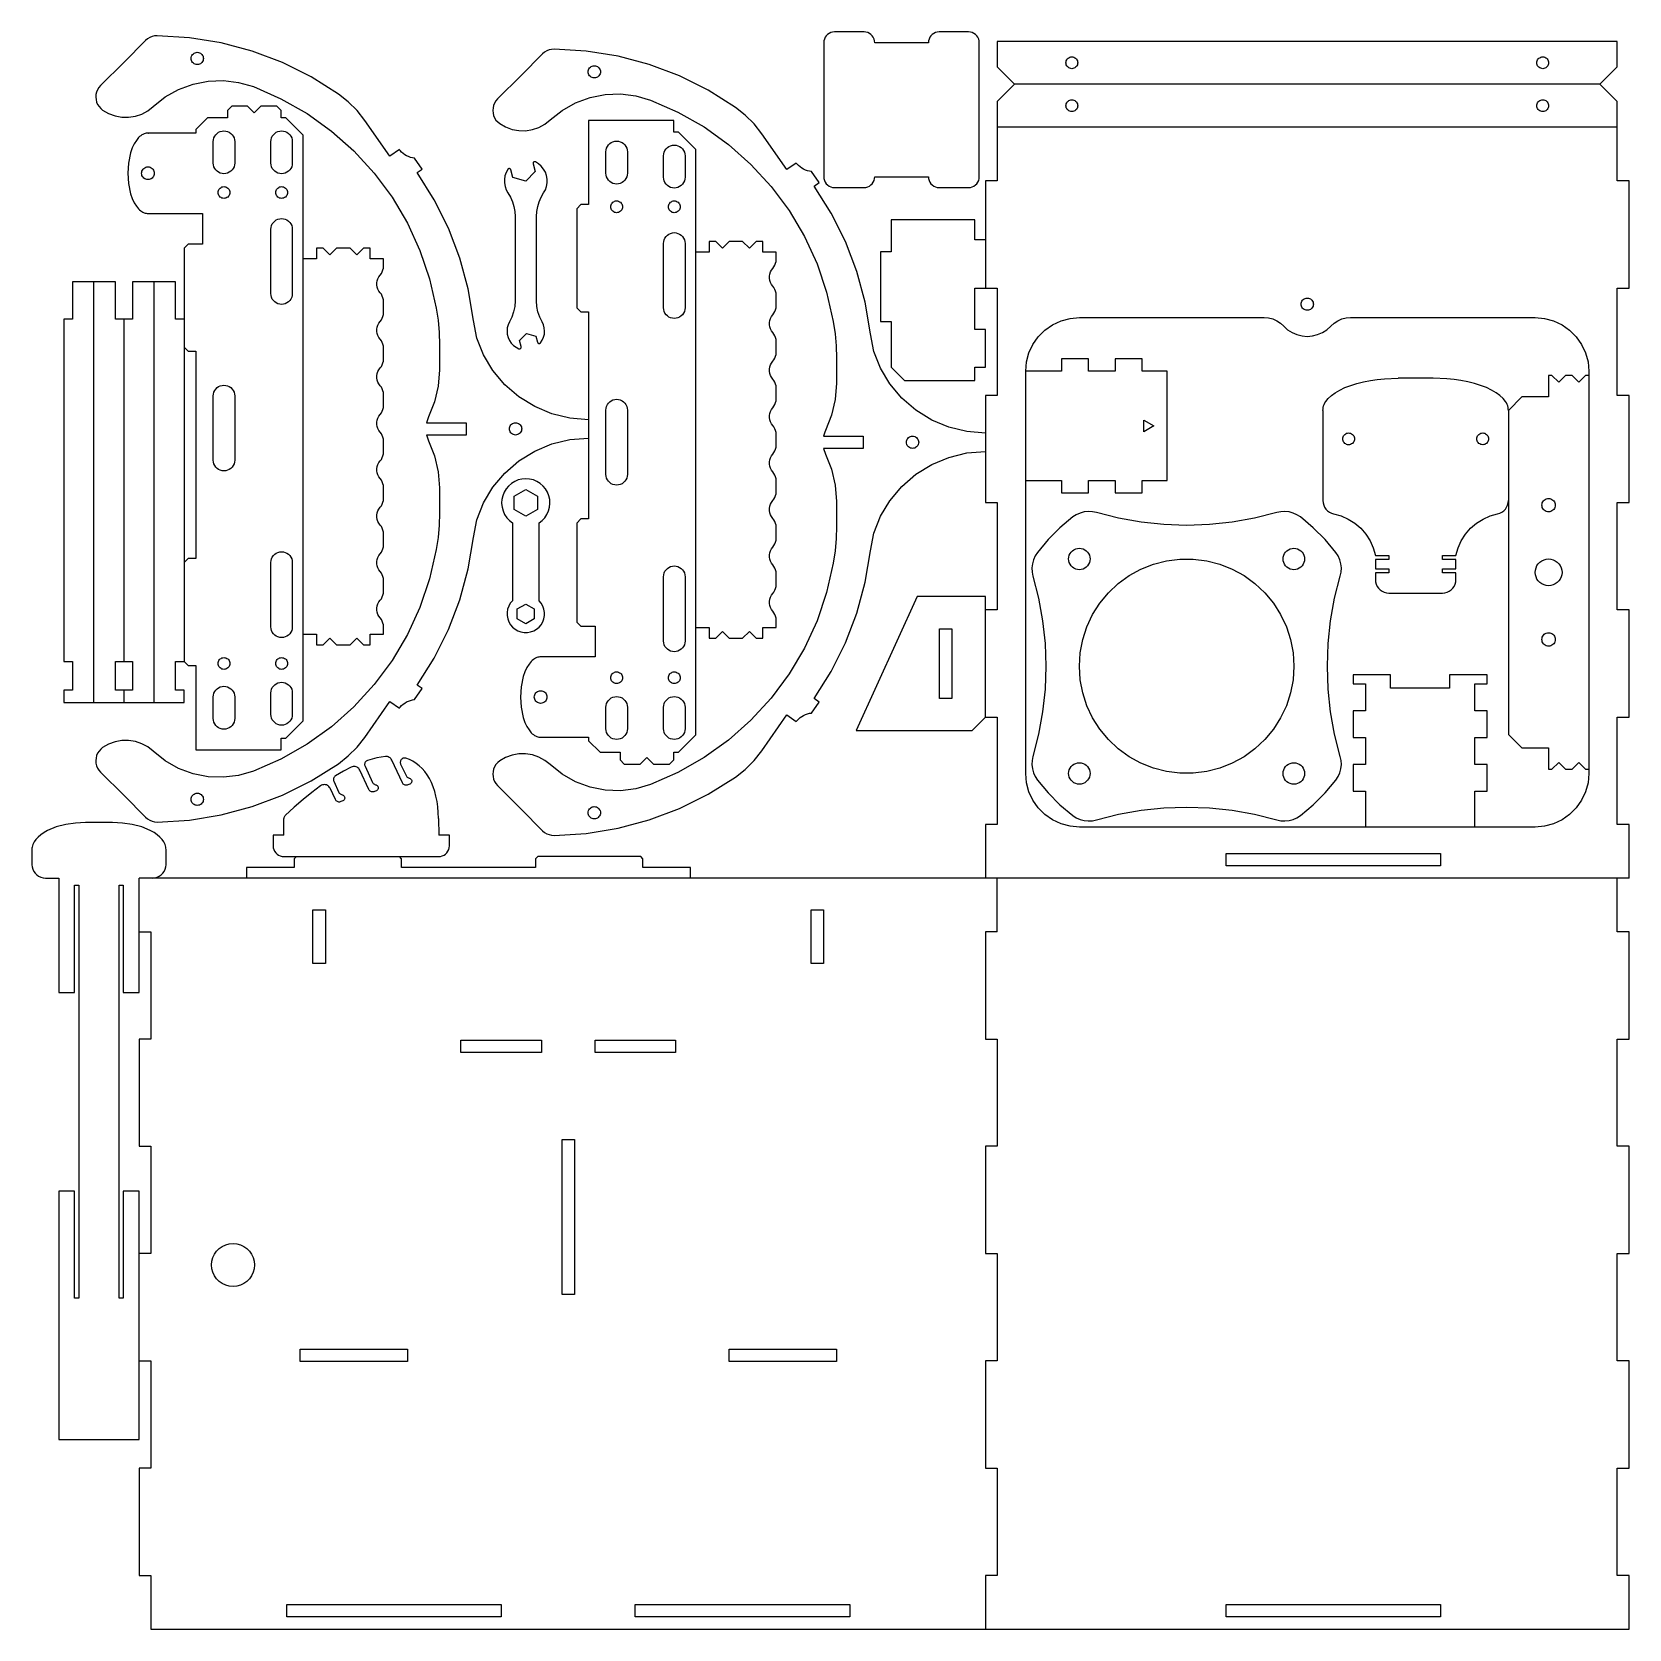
# Model space of a CAD drawing. Extents: x 1 to 379, y 1 to 379.
import ezdxf

# ---------------------------------------------------------------- set-up
doc = ezdxf.new("R2010")
doc.units = 0
doc.layers.add('SHEET_VIEW_1_DRAWING_1', color=7, linetype='CONTINUOUS')

msp = doc.modelspace()

# ---------------------------------------------------------------- linework, layer by layer
at = {"layer": 'SHEET_VIEW_1_DRAWING_1', "color": 5}
for p, q in [((30.46, 378.24), (29.86, 378.2)), ((38.08, 377.78), (30.46, 378.24)), ((188.92, 378.24), (188.66, 377.87)), ((189.23, 378.55), (188.92, 378.24)), ((189.59, 378.8), (189.23, 378.55)), ((190, 378.99), (189.59, 378.8)), ((190.42, 379.1), (190, 378.99)), ((190.86, 379.14), (190.42, 379.1)), ((197.85, 379.14), (190.86, 379.14)), ((198.29, 379.1), (197.85, 379.14)), ((198.72, 378.99), (198.29, 379.1)), ((199.12, 378.8), (198.72, 378.99)), ((199.48, 378.55), (199.12, 378.8)), ((199.79, 378.24), (199.48, 378.55)), ((200.05, 377.87), (199.79, 378.24)), ((213.68, 378.24), (213.43, 377.87)), ((214, 378.55), (213.68, 378.24)), ((214.36, 378.8), (214, 378.55)), ((214.76, 378.99), (214.36, 378.8)), ((215.19, 379.1), (214.76, 378.99)), ((215.63, 379.14), (215.19, 379.1)), ((222.61, 379.14), (215.63, 379.14)), ((223.06, 379.1), (222.61, 379.14)), ((223.48, 378.99), (223.06, 379.1)), ((223.88, 378.8), (223.48, 378.99)), ((224.25, 378.55), (223.88, 378.8)), ((224.56, 378.24), (224.25, 378.55)), ((224.81, 377.87), (224.56, 378.24)), ((27.73, 377.13), (22.61, 372.01)), ((28.19, 377.52), (27.73, 377.13)), ((28.71, 377.83), (28.19, 377.52)), ((29.27, 378.06), (28.71, 377.83)), ((29.86, 378.2), (29.27, 378.06)), ((45.61, 376.56), (38.08, 377.78)), ((52.98, 374.59), (45.61, 376.56)), ((60.11, 371.89), (52.98, 374.59)), ((122.72, 374.66), (122.2, 374.34)), ((123.28, 374.89), (122.72, 374.66)), ((123.87, 375.02), (123.28, 374.89)), ((124.48, 375.07), (123.87, 375.02)), ((132.09, 374.6), (124.48, 375.07)), ((139.62, 373.38), (132.09, 374.6)), ((188.36, 377.04), (188.32, 376.6)), ((188.32, 376.6), (188.32, 344.85)), ((188.48, 377.47), (188.36, 377.04)), ((188.66, 377.87), (188.48, 377.47)), ((200.24, 377.47), (200.05, 377.87)), ((200.35, 377.04), (200.24, 377.47)), ((200.39, 376.6), (200.35, 377.04)), ((213.09, 376.6), (200.39, 376.6)), ((213.13, 377.04), (213.09, 376.6)), ((213.24, 377.47), (213.13, 377.04)), ((213.43, 377.87), (213.24, 377.47)), ((225, 377.47), (224.81, 377.87)), ((225.12, 377.04), (225, 377.47)), ((225.15, 376.6), (225.12, 377.04)), ((225.15, 344.85), (225.15, 376.6)), ((229.41, 376.92), (229.41, 370.87)), ((376.22, 376.92), (229.41, 376.92)), ((376.22, 370.87), (376.22, 376.92)), ((22.61, 372.01), (17.04, 366.44)), ((38.51, 372.87), (38.54, 373.12)), ((38.54, 372.62), (38.51, 372.87)), ((38.54, 373.12), (38.6, 373.37)), ((38.6, 372.38), (38.54, 372.62)), ((38.6, 373.37), (38.71, 373.6)), ((38.71, 372.15), (38.6, 372.38)), ((38.71, 373.6), (38.85, 373.8)), ((38.85, 371.94), (38.71, 372.15)), ((38.85, 373.8), (39.03, 373.98)), ((39.03, 371.76), (38.85, 371.94)), ((39.03, 373.98), (39.24, 374.13)), ((39.24, 371.62), (39.03, 371.76)), ((39.24, 374.13), (39.47, 374.23)), ((39.47, 371.51), (39.24, 371.62)), ((39.47, 374.23), (39.71, 374.3)), ((39.71, 371.44), (39.47, 371.51)), ((39.71, 374.3), (39.96, 374.32)), ((39.96, 371.42), (39.71, 371.44)), ((39.96, 374.32), (40.22, 374.3)), ((40.22, 371.44), (39.96, 371.42)), ((40.22, 374.3), (40.46, 374.23)), ((40.46, 371.51), (40.22, 371.44)), ((40.46, 374.23), (40.69, 374.13)), ((40.69, 371.62), (40.46, 371.51)), ((40.69, 374.13), (40.9, 373.98)), ((40.9, 371.76), (40.69, 371.62)), ((40.9, 373.98), (41.07, 373.8)), ((41.07, 371.94), (40.9, 371.76)), ((41.07, 373.8), (41.22, 373.6)), ((41.22, 372.15), (41.07, 371.94)), ((41.22, 373.6), (41.33, 373.37)), ((41.33, 372.38), (41.22, 372.15)), ((41.33, 373.37), (41.39, 373.12)), ((41.39, 372.62), (41.33, 372.38)), ((41.39, 373.12), (41.41, 372.87)), ((41.41, 372.87), (41.39, 372.62)), ((66.94, 368.5), (60.11, 371.89)), ((121.74, 373.95), (116.63, 368.83)), ((122.2, 374.34), (121.74, 373.95)), ((132.87, 370.63), (133.05, 370.81)), ((133.05, 370.81), (133.25, 370.95)), ((133.25, 370.95), (133.48, 371.06)), ((133.48, 371.06), (133.73, 371.12)), ((133.73, 371.12), (133.98, 371.15)), ((133.98, 371.15), (134.23, 371.12)), ((134.23, 371.12), (134.47, 371.06)), ((134.47, 371.06), (134.7, 370.95)), ((134.7, 370.95), (134.91, 370.81)), ((134.91, 370.81), (135.09, 370.63)), ((146.99, 371.41), (139.62, 373.38)), ((154.13, 368.72), (146.99, 371.41)), ((229.41, 370.87), (233.52, 366.76)), ((245.66, 371.84), (245.69, 372.08)), ((245.69, 371.6), (245.66, 371.84)), ((245.69, 372.08), (245.75, 372.32)), ((245.75, 371.36), (245.69, 371.6)), ((245.75, 372.32), (245.85, 372.54)), ((245.85, 371.14), (245.75, 371.36)), ((245.85, 372.54), (245.99, 372.74)), ((245.99, 370.94), (245.85, 371.14)), ((245.99, 372.74), (246.16, 372.91)), ((246.16, 370.77), (245.99, 370.94)), ((246.16, 372.91), (246.36, 373.05)), ((246.36, 370.63), (246.16, 370.77)), ((246.36, 373.05), (246.58, 373.15)), ((246.58, 373.15), (246.82, 373.22)), ((246.82, 373.22), (247.06, 373.24)), ((247.06, 373.24), (247.3, 373.22)), ((247.3, 373.22), (247.54, 373.15)), ((247.54, 373.15), (247.76, 373.05)), ((247.76, 373.05), (247.96, 372.91)), ((247.96, 370.77), (247.76, 370.63)), ((247.96, 372.91), (248.13, 372.74)), ((248.13, 370.94), (247.96, 370.77)), ((248.13, 372.74), (248.27, 372.54)), ((248.27, 371.14), (248.13, 370.94)), ((248.27, 372.54), (248.37, 372.32)), ((248.37, 371.36), (248.27, 371.14)), ((248.37, 372.32), (248.44, 372.08)), ((248.44, 371.6), (248.37, 371.36)), ((248.44, 372.08), (248.46, 371.84)), ((248.46, 371.84), (248.44, 371.6)), ((357.17, 371.84), (357.19, 372.08)), ((357.19, 371.6), (357.17, 371.84)), ((357.19, 372.08), (357.25, 372.32)), ((357.25, 371.36), (357.19, 371.6)), ((357.25, 372.32), (357.36, 372.54)), ((357.36, 371.14), (357.25, 371.36)), ((357.36, 372.54), (357.5, 372.74)), ((357.5, 370.94), (357.36, 371.14)), ((357.5, 372.74), (357.67, 372.91)), ((357.67, 370.77), (357.5, 370.94)), ((357.67, 372.91), (357.87, 373.05)), ((357.87, 370.63), (357.67, 370.77)), ((357.87, 373.05), (358.09, 373.15)), ((358.09, 373.15), (358.32, 373.22)), ((358.32, 373.22), (358.57, 373.24)), ((358.57, 373.24), (358.81, 373.22)), ((358.81, 373.22), (359.05, 373.15)), ((359.05, 373.15), (359.27, 373.05)), ((359.27, 373.05), (359.47, 372.91)), ((359.47, 370.77), (359.27, 370.63)), ((359.47, 372.91), (359.64, 372.74)), ((359.64, 370.94), (359.47, 370.77)), ((359.64, 372.74), (359.78, 372.54)), ((359.78, 371.14), (359.64, 370.94)), ((359.78, 372.54), (359.88, 372.32)), ((359.88, 371.36), (359.78, 371.14)), ((359.88, 372.32), (359.94, 372.08)), ((359.94, 371.6), (359.88, 371.36)), ((359.94, 372.08), (359.96, 371.84)), ((359.96, 371.84), (359.94, 371.6)), ((372.11, 366.76), (376.22, 370.87)), ((38.95, 366.81), (42.52, 367.51)), ((42.52, 367.51), (46.15, 367.65)), ((46.15, 367.65), (49.76, 367.2)), ((49.76, 367.2), (53.25, 366.19)), ((73.4, 364.44), (66.94, 368.5)), ((116.63, 368.83), (111.06, 363.27)), ((132.53, 369.7), (132.55, 369.95)), ((132.55, 369.44), (132.53, 369.7)), ((132.55, 369.95), (132.62, 370.19)), ((132.62, 369.2), (132.55, 369.44)), ((132.62, 370.19), (132.72, 370.42)), ((132.72, 368.97), (132.62, 369.2)), ((132.72, 370.42), (132.87, 370.63)), ((132.87, 368.76), (132.72, 368.97)), ((133.05, 368.59), (132.87, 368.76)), ((133.25, 368.44), (133.05, 368.59)), ((133.48, 368.33), (133.25, 368.44)), ((133.73, 368.27), (133.48, 368.33)), ((133.98, 368.25), (133.73, 368.27)), ((134.23, 368.27), (133.98, 368.25)), ((134.47, 368.33), (134.23, 368.27)), ((134.7, 368.44), (134.47, 368.33)), ((134.91, 368.59), (134.7, 368.44)), ((135.09, 368.76), (134.91, 368.59)), ((135.09, 370.63), (135.23, 370.42)), ((135.23, 368.97), (135.09, 368.76)), ((135.23, 370.42), (135.34, 370.19)), ((135.34, 369.2), (135.23, 368.97)), ((135.34, 370.19), (135.41, 369.95)), ((135.41, 369.44), (135.34, 369.2)), ((135.41, 369.95), (135.43, 369.7)), ((135.43, 369.7), (135.41, 369.44)), ((160.96, 365.32), (154.13, 368.72)), ((246.58, 370.53), (246.36, 370.63)), ((246.82, 370.46), (246.58, 370.53)), ((247.06, 370.44), (246.82, 370.46)), ((247.3, 370.46), (247.06, 370.44)), ((247.54, 370.53), (247.3, 370.46)), ((247.76, 370.63), (247.54, 370.53)), ((358.09, 370.53), (357.87, 370.63)), ((358.32, 370.46), (358.09, 370.53)), ((358.57, 370.44), (358.32, 370.46)), ((358.81, 370.46), (358.57, 370.44)), ((359.05, 370.53), (358.81, 370.46)), ((359.27, 370.63), (359.05, 370.53)), ((15.97, 364.32), (15.93, 363.72)), ((15.93, 363.72), (15.98, 363.11)), ((16.11, 364.91), (15.97, 364.32)), ((15.98, 363.11), (16.13, 362.53)), ((16.34, 365.47), (16.11, 364.91)), ((16.65, 365.98), (16.34, 365.47)), ((17.04, 366.44), (16.65, 365.98)), ((29.53, 361.48), (32.37, 363.75)), ((32.37, 363.75), (35.54, 365.54)), ((35.54, 365.54), (38.95, 366.81)), ((53.25, 366.19), (59.77, 363.33)), ((59.77, 363.33), (65.95, 359.81)), ((75.71, 362.61), (73.4, 364.44)), ((111.06, 363.27), (110.67, 362.81)), ((129.55, 362.37), (132.96, 363.63)), ((132.96, 363.63), (136.53, 364.34)), ((136.53, 364.34), (140.17, 364.47)), ((140.17, 364.47), (143.78, 364.03)), ((143.78, 364.03), (147.27, 363.01)), ((167.42, 361.26), (160.96, 365.32)), ((233.52, 366.76), (229.41, 362.65)), ((372.11, 366.76), (233.52, 366.76)), ((376.22, 362.65), (372.11, 366.76)), ((16.13, 362.53), (16.37, 361.97)), ((16.37, 361.97), (16.69, 361.46)), ((16.69, 361.46), (17.09, 361.01)), ((17.09, 361.01), (17.55, 360.62)), ((17.55, 360.62), (18.96, 359.81)), ((18.96, 359.81), (20.48, 359.25)), ((25.3, 359.18), (26.83, 359.7)), ((26.83, 359.7), (28.26, 360.48)), ((28.26, 360.48), (29.53, 361.48)), ((48.11, 361.57), (47.11, 360.57)), ((47.11, 360.57), (47.11, 358.78)), ((51.87, 361.57), (48.11, 361.57)), ((53.46, 359.98), (51.87, 361.57)), ((55.04, 361.57), (53.46, 359.98)), ((58.81, 361.57), (55.04, 361.57)), ((59.81, 360.57), (58.81, 361.57)), ((59.81, 358.78), (59.81, 360.57)), ((65.95, 359.81), (71.73, 355.68)), ((77.8, 360.52), (75.71, 362.61)), ((79.62, 358.21), (77.8, 360.52)), ((109.99, 361.14), (109.94, 360.54)), ((109.94, 360.54), (110, 359.94)), ((110.12, 361.73), (109.99, 361.14)), ((110, 359.94), (110.14, 359.35)), ((110.35, 362.29), (110.12, 361.73)), ((110.14, 359.35), (110.38, 358.8)), ((110.67, 362.81), (110.35, 362.29)), ((123.54, 358.31), (126.39, 360.58)), ((126.39, 360.58), (129.55, 362.37)), ((147.27, 363.01), (153.78, 360.16)), ((153.78, 360.16), (159.97, 356.64)), ((169.73, 359.43), (167.42, 361.26)), ((171.81, 357.35), (169.73, 359.43)), ((229.41, 362.65), (229.41, 356.6)), ((245.66, 361.68), (245.69, 361.92)), ((245.69, 361.44), (245.66, 361.68)), ((245.69, 361.92), (245.75, 362.16)), ((245.75, 361.2), (245.69, 361.44)), ((245.75, 362.16), (245.85, 362.38)), ((245.85, 360.98), (245.75, 361.2)), ((245.85, 362.38), (245.99, 362.58)), ((245.99, 360.78), (245.85, 360.98)), ((245.99, 362.58), (246.16, 362.75)), ((246.16, 360.61), (245.99, 360.78)), ((246.16, 362.75), (246.36, 362.89)), ((246.36, 360.47), (246.16, 360.61)), ((246.36, 362.89), (246.58, 362.99)), ((246.58, 360.37), (246.36, 360.47)), ((246.58, 362.99), (246.82, 363.06)), ((246.82, 360.3), (246.58, 360.37)), ((246.82, 363.06), (247.06, 363.08)), ((247.06, 360.28), (246.82, 360.3)), ((247.06, 363.08), (247.3, 363.06)), ((247.3, 360.3), (247.06, 360.28)), ((247.3, 363.06), (247.54, 362.99)), ((247.54, 360.37), (247.3, 360.3)), ((247.54, 362.99), (247.76, 362.89)), ((247.76, 360.47), (247.54, 360.37)), ((247.76, 362.89), (247.96, 362.75)), ((247.96, 360.61), (247.76, 360.47)), ((247.96, 362.75), (248.13, 362.58)), ((248.13, 360.78), (247.96, 360.61)), ((248.13, 362.58), (248.27, 362.38)), ((248.27, 360.98), (248.13, 360.78)), ((248.27, 362.38), (248.37, 362.16)), ((248.37, 361.2), (248.27, 360.98)), ((248.37, 362.16), (248.44, 361.92)), ((248.44, 361.44), (248.37, 361.2)), ((248.44, 361.92), (248.46, 361.68)), ((248.46, 361.68), (248.44, 361.44)), ((357.17, 361.68), (357.19, 361.92)), ((357.19, 361.44), (357.17, 361.68)), ((357.19, 361.92), (357.25, 362.16)), ((357.25, 361.2), (357.19, 361.44)), ((357.25, 362.16), (357.36, 362.38)), ((357.36, 360.98), (357.25, 361.2)), ((357.36, 362.38), (357.5, 362.58)), ((357.5, 360.78), (357.36, 360.98)), ((357.5, 362.58), (357.67, 362.75)), ((357.67, 360.61), (357.5, 360.78)), ((357.67, 362.75), (357.87, 362.89)), ((357.87, 360.47), (357.67, 360.61)), ((357.87, 362.89), (358.09, 362.99)), ((358.09, 360.37), (357.87, 360.47)), ((358.09, 362.99), (358.32, 363.06)), ((358.32, 360.3), (358.09, 360.37)), ((358.32, 363.06), (358.57, 363.08)), ((358.57, 360.28), (358.32, 360.3)), ((358.57, 363.08), (358.81, 363.06)), ((358.81, 360.3), (358.57, 360.28)), ((358.81, 363.06), (359.05, 362.99)), ((359.05, 360.37), (358.81, 360.3)), ((359.05, 362.99), (359.27, 362.89)), ((359.27, 360.47), (359.05, 360.37)), ((359.27, 362.89), (359.47, 362.75)), ((359.47, 360.61), (359.27, 360.47)), ((359.47, 362.75), (359.64, 362.58)), ((359.64, 360.78), (359.47, 360.61)), ((359.64, 362.58), (359.78, 362.38)), ((359.78, 360.98), (359.64, 360.78)), ((359.78, 362.38), (359.88, 362.16)), ((359.88, 361.2), (359.78, 360.98)), ((359.88, 362.16), (359.94, 361.92)), ((359.94, 361.44), (359.88, 361.2)), ((359.94, 361.92), (359.96, 361.68)), ((359.96, 361.68), (359.94, 361.44)), ((376.22, 356.6), (376.22, 362.65)), ((20.48, 359.25), (22.07, 358.95)), ((22.07, 358.95), (23.69, 358.93)), ((23.69, 358.93), (25.3, 359.18)), ((42.37, 358.78), (39.61, 356.02)), ((39.61, 356.02), (39.61, 355.21)), ((47.11, 358.78), (42.37, 358.78)), ((45.01, 355.39), (45.41, 355.57)), ((45.41, 355.57), (45.84, 355.69)), ((45.84, 355.69), (46.28, 355.73)), ((46.28, 355.73), (46.72, 355.69)), ((46.72, 355.69), (47.15, 355.57)), ((47.15, 355.57), (47.55, 355.39)), ((58.66, 355.39), (59.06, 355.58)), ((59.06, 355.58), (59.49, 355.69)), ((59.49, 355.69), (59.93, 355.73)), ((60.91, 358.78), (59.81, 358.78)), ((59.93, 355.73), (60.37, 355.69)), ((60.37, 355.69), (60.8, 355.58)), ((60.8, 355.58), (61.2, 355.39)), ((65.01, 354.67), (60.91, 358.78)), ((71.73, 355.68), (77.06, 350.96)), ((85.57, 349.72), (79.62, 358.21)), ((110.38, 358.8), (110.7, 358.29)), ((110.7, 358.29), (111.1, 357.83)), ((111.1, 357.83), (111.57, 357.45)), ((111.57, 357.45), (112.97, 356.64)), ((112.97, 356.64), (114.49, 356.07)), ((114.49, 356.07), (116.09, 355.78)), ((116.09, 355.78), (117.71, 355.75)), ((117.71, 355.75), (119.31, 356.01)), ((119.31, 356.01), (120.85, 356.53)), ((120.85, 356.53), (122.27, 357.3)), ((122.27, 357.3), (123.54, 358.31)), ((132.6, 358.19), (132.6, 338.25)), ((152.79, 358.19), (132.6, 358.19)), ((152.79, 355.39), (152.79, 358.19)), ((159.97, 356.64), (165.75, 352.5)), ((173.64, 355.03), (171.81, 357.35)), ((376.22, 356.6), (229.41, 356.6)), ((229.41, 356.6), (229.41, 343.9)), ((376.22, 343.9), (376.22, 356.6)), ((25.05, 352.68), (24.58, 351.68)), ((25.54, 353.47), (25.05, 352.68)), ((26.07, 354.13), (25.54, 353.47)), ((26.3, 354.37), (26.07, 354.13)), ((26.56, 354.58), (26.3, 354.37)), ((26.84, 354.77), (26.56, 354.58)), ((27.03, 354.88), (26.84, 354.77)), ((27.37, 355.04), (27.03, 354.88)), ((27.6, 355.12), (27.37, 355.04)), ((27.84, 355.17), (27.6, 355.12)), ((28.1, 355.21), (27.84, 355.17)), ((28.36, 355.21), (28.1, 355.21)), ((28.4, 355.21), (28.36, 355.21)), ((28.4, 355.21), (28.46, 355.21)), ((28.43, 355.21), (28.4, 355.21)), ((28.46, 355.21), (28.43, 355.21)), ((39.61, 355.21), (28.46, 355.21)), ((43.74, 353.19), (43.78, 353.63)), ((43.74, 348.11), (43.74, 353.19)), ((43.78, 353.63), (43.89, 354.06)), ((43.89, 354.06), (44.08, 354.46)), ((44.08, 354.46), (44.34, 354.82)), ((44.34, 354.82), (44.65, 355.13)), ((44.65, 355.13), (45.01, 355.39)), ((47.55, 355.39), (47.91, 355.13)), ((47.91, 355.13), (48.23, 354.82)), ((48.23, 354.82), (48.48, 354.46)), ((48.48, 354.46), (48.67, 354.06)), ((48.67, 354.06), (48.78, 353.63)), ((48.78, 353.63), (48.82, 353.19)), ((48.82, 353.19), (48.82, 348.11)), ((57.39, 353.19), (57.43, 353.63)), ((57.39, 348.11), (57.39, 353.19)), ((57.43, 353.63), (57.55, 354.06)), ((57.55, 354.06), (57.73, 354.46)), ((57.73, 354.46), (57.99, 354.82)), ((57.99, 354.82), (58.3, 355.13)), ((58.3, 355.13), (58.66, 355.39)), ((61.2, 355.39), (61.57, 355.13)), ((61.57, 355.13), (61.88, 354.82)), ((61.88, 354.82), (62.13, 354.46)), ((62.13, 354.46), (62.32, 354.06)), ((62.32, 354.06), (62.44, 353.63)), ((62.44, 353.63), (62.47, 353.19)), ((62.47, 353.19), (62.47, 348.11)), ((65.01, 216.07), (65.01, 354.67)), ((136.88, 351.63), (137.07, 352.03)), ((137.07, 352.03), (137.32, 352.39)), ((137.32, 352.39), (137.63, 352.7)), ((137.63, 352.7), (138, 352.96)), ((138, 352.96), (138.4, 353.14)), ((138.4, 353.14), (138.83, 353.26)), ((138.83, 353.26), (139.27, 353.3)), ((139.27, 353.3), (139.71, 353.26)), ((139.71, 353.26), (140.14, 353.14)), ((140.14, 353.14), (140.54, 352.96)), ((140.54, 352.96), (140.9, 352.7)), ((140.9, 352.7), (141.21, 352.39)), ((141.21, 352.39), (141.47, 352.03)), ((141.47, 352.03), (141.65, 351.63)), ((150.97, 351.44), (151.29, 351.75)), ((151.29, 351.75), (151.65, 352.01)), ((151.65, 352.01), (152.05, 352.19)), ((152.05, 352.19), (152.48, 352.31)), ((152.48, 352.31), (152.92, 352.35)), ((153.89, 355.39), (152.79, 355.39)), ((152.92, 352.35), (153.36, 352.31)), ((153.36, 352.31), (153.79, 352.19)), ((153.79, 352.19), (154.19, 352.01)), ((158, 351.29), (153.89, 355.39)), ((154.19, 352.01), (154.55, 351.75)), ((154.55, 351.75), (154.86, 351.44)), ((165.75, 352.5), (171.07, 347.78)), ((179.59, 346.54), (173.64, 355.03)), ((23.67, 348.08), (23.52, 345.69)), ((24.18, 350.54), (23.67, 348.08)), ((24.58, 351.68), (24.18, 350.54)), ((43.78, 347.67), (43.74, 348.11)), ((48.82, 348.11), (48.78, 347.67)), ((57.43, 347.67), (57.39, 348.11)), ((62.47, 348.11), (62.44, 347.67)), ((77.06, 350.96), (81.87, 345.72)), ((87.81, 351.29), (85.57, 349.72)), ((87.87, 351.21), (87.81, 351.29)), ((87.94, 351.13), (87.87, 351.21)), ((88.01, 351.05), (87.94, 351.13)), ((88.34, 350.69), (88.01, 351.05)), ((88.71, 350.36), (88.34, 350.69)), ((89.1, 350.07), (88.71, 350.36)), ((89.52, 349.82), (89.1, 350.07)), ((89.97, 349.62), (89.52, 349.82)), ((90.43, 349.45), (89.97, 349.62)), ((90.9, 349.33), (90.43, 349.45)), ((91.39, 349.26), (90.9, 349.33)), ((93.21, 346.66), (91.39, 349.26)), ((119.49, 348.11), (119.48, 348.04)), ((119.48, 348.04), (119.48, 347.97)), ((119.48, 347.97), (119.49, 347.91)), ((119.51, 348.17), (119.49, 348.11)), ((119.54, 348.23), (119.51, 348.17)), ((119.58, 348.28), (119.54, 348.23)), ((119.63, 348.32), (119.58, 348.28)), ((119.68, 348.36), (119.63, 348.32)), ((119.74, 348.39), (119.68, 348.36)), ((119.8, 348.41), (119.74, 348.39)), ((119.87, 348.41), (119.8, 348.41)), ((119.93, 348.41), (119.87, 348.41)), ((120, 348.4), (119.93, 348.41)), ((120.06, 348.37), (120, 348.4)), ((120.79, 347.92), (120.06, 348.37)), ((136.73, 350.76), (136.77, 351.2)), ((136.73, 345.68), (136.73, 350.76)), ((136.77, 351.2), (136.88, 351.63)), ((141.65, 351.63), (141.77, 351.2)), ((141.77, 351.2), (141.81, 350.76)), ((141.81, 350.76), (141.81, 345.68)), ((150.38, 349.81), (150.42, 350.25)), ((150.38, 344.73), (150.38, 349.81)), ((150.42, 350.25), (150.53, 350.67)), ((150.53, 350.67), (150.72, 351.08)), ((150.72, 351.08), (150.97, 351.44)), ((154.86, 351.44), (155.12, 351.08)), ((155.12, 351.08), (155.31, 350.67)), ((155.31, 350.67), (155.42, 350.25)), ((155.42, 350.25), (155.46, 349.81)), ((155.46, 349.81), (155.46, 344.73)), ((158, 212.69), (158, 351.29)), ((181.82, 348.11), (179.59, 346.54)), ((181.89, 348.03), (181.82, 348.11)), ((181.96, 347.95), (181.89, 348.03)), ((182.02, 347.87), (181.96, 347.95)), ((23.52, 345.69), (23.67, 343.29)), ((26.78, 345.69), (26.8, 345.95)), ((26.8, 345.43), (26.78, 345.69)), ((26.8, 345.95), (26.87, 346.2)), ((26.87, 345.18), (26.8, 345.43)), ((26.87, 346.2), (26.98, 346.44)), ((26.98, 344.94), (26.87, 345.18)), ((26.98, 346.44), (27.13, 346.65)), ((27.13, 344.72), (26.98, 344.94)), ((27.13, 346.65), (27.32, 346.84)), ((27.32, 344.54), (27.13, 344.72)), ((27.32, 346.84), (27.53, 346.99)), ((27.53, 344.39), (27.32, 344.54)), ((27.53, 346.99), (27.77, 347.1)), ((27.77, 344.28), (27.53, 344.39)), ((27.77, 347.1), (28.02, 347.17)), ((28.02, 344.21), (27.77, 344.28)), ((28.02, 347.17), (28.28, 347.19)), ((28.28, 344.19), (28.02, 344.21)), ((28.28, 347.19), (28.54, 347.17)), ((28.54, 344.21), (28.28, 344.19)), ((28.54, 347.17), (28.79, 347.1)), ((28.79, 344.28), (28.54, 344.21)), ((28.79, 347.1), (29.03, 346.99)), ((29.03, 344.39), (28.79, 344.28)), ((29.03, 346.99), (29.24, 346.84)), ((29.24, 344.54), (29.03, 344.39)), ((29.24, 346.84), (29.43, 346.65)), ((29.43, 344.72), (29.24, 344.54)), ((29.43, 346.65), (29.58, 346.44)), ((29.58, 344.94), (29.43, 344.72)), ((29.58, 346.44), (29.69, 346.2)), ((29.69, 345.18), (29.58, 344.94)), ((29.69, 346.2), (29.76, 345.95)), ((29.76, 345.43), (29.69, 345.18)), ((29.76, 345.95), (29.78, 345.69)), ((29.78, 345.69), (29.76, 345.43)), ((43.89, 347.24), (43.78, 347.67)), ((44.08, 346.84), (43.89, 347.24)), ((44.34, 346.48), (44.08, 346.84)), ((44.65, 346.16), (44.34, 346.48)), ((45.01, 345.91), (44.65, 346.16)), ((45.41, 345.72), (45.01, 345.91)), ((45.84, 345.61), (45.41, 345.72)), ((46.28, 345.57), (45.84, 345.61)), ((46.72, 345.61), (46.28, 345.57)), ((47.15, 345.72), (46.72, 345.61)), ((47.55, 345.91), (47.15, 345.72)), ((47.91, 346.16), (47.55, 345.91)), ((48.23, 346.48), (47.91, 346.16)), ((48.48, 346.84), (48.23, 346.48)), ((48.67, 347.24), (48.48, 346.84)), ((48.78, 347.67), (48.67, 347.24)), ((57.55, 347.24), (57.43, 347.67)), ((57.73, 346.84), (57.55, 347.24)), ((57.99, 346.48), (57.73, 346.84)), ((58.3, 346.16), (57.99, 346.48)), ((58.66, 345.91), (58.3, 346.16)), ((59.06, 345.72), (58.66, 345.91)), ((59.49, 345.61), (59.06, 345.72)), ((59.93, 345.57), (59.49, 345.61)), ((60.37, 345.61), (59.93, 345.57)), ((60.8, 345.72), (60.37, 345.61)), ((61.2, 345.91), (60.8, 345.72)), ((61.57, 346.16), (61.2, 345.91)), ((61.88, 346.48), (61.57, 346.16)), ((62.13, 346.84), (61.88, 346.48)), ((62.32, 347.24), (62.13, 346.84)), ((62.44, 347.67), (62.32, 347.24)), ((81.87, 345.72), (86.11, 340.01)), ((92.02, 345.83), (93.21, 346.66)), ((96.05, 339.43), (92.02, 345.83)), ((112.69, 344.23), (112.68, 343.84)), ((112.83, 345.07), (112.69, 344.23)), ((113.1, 345.87), (112.83, 345.07)), ((113.5, 346.61), (113.1, 345.87)), ((113.54, 346.66), (113.5, 346.61)), ((113.59, 346.71), (113.54, 346.66)), ((113.64, 346.75), (113.59, 346.71)), ((113.7, 346.77), (113.64, 346.75)), ((113.77, 346.79), (113.7, 346.77)), ((113.83, 346.79), (113.77, 346.79)), ((113.9, 346.79), (113.83, 346.79)), ((113.96, 346.77), (113.9, 346.79)), ((114.02, 346.75), (113.96, 346.77)), ((114.08, 346.71), (114.02, 346.75)), ((114.13, 346.67), (114.08, 346.71)), ((114.17, 346.62), (114.13, 346.67)), ((114.2, 346.56), (114.17, 346.62)), ((114.22, 346.5), (114.2, 346.56)), ((114.72, 344.66), (114.22, 346.5)), ((117.76, 343.84), (114.72, 344.66)), ((119.99, 346.07), (117.76, 343.84)), ((119.49, 347.91), (119.99, 346.07)), ((121.43, 347.35), (120.79, 347.92)), ((121.97, 346.68), (121.43, 347.35)), ((122.39, 345.94), (121.97, 346.68)), ((122.67, 345.13), (122.39, 345.94)), ((122.82, 344.28), (122.67, 345.13)), ((122.82, 343.43), (122.82, 344.28)), ((136.77, 345.24), (136.73, 345.68)), ((136.88, 344.81), (136.77, 345.24)), ((137.07, 344.41), (136.88, 344.81)), ((137.32, 344.05), (137.07, 344.41)), ((141.47, 344.41), (141.21, 344.05)), ((141.65, 344.81), (141.47, 344.41)), ((141.77, 345.24), (141.65, 344.81)), ((141.81, 345.68), (141.77, 345.24)), ((150.42, 344.28), (150.38, 344.73)), ((150.53, 343.86), (150.42, 344.28)), ((155.42, 344.28), (155.31, 343.86)), ((155.46, 344.73), (155.42, 344.28)), ((171.07, 347.78), (175.88, 342.54)), ((182.36, 347.51), (182.02, 347.87)), ((182.72, 347.19), (182.36, 347.51)), ((183.12, 346.9), (182.72, 347.19)), ((183.54, 346.65), (183.12, 346.9)), ((183.98, 346.44), (183.54, 346.65)), ((184.44, 346.28), (183.98, 346.44)), ((184.92, 346.16), (184.44, 346.28)), ((185.4, 346.09), (184.92, 346.16)), ((187.22, 343.49), (185.4, 346.09)), ((188.32, 344.85), (188.36, 344.41)), ((188.36, 344.41), (188.48, 343.98)), ((200.24, 343.98), (200.35, 344.41)), ((200.35, 344.41), (200.39, 344.85)), ((200.39, 344.85), (213.09, 344.85)), ((213.09, 344.85), (213.13, 344.41)), ((213.13, 344.41), (213.24, 343.98)), ((225, 343.98), (225.12, 344.41)), ((225.12, 344.41), (225.15, 344.85)), ((23.67, 343.29), (24.18, 340.84)), ((24.18, 340.84), (24.58, 339.7)), ((44.88, 341.12), (44.91, 341.37)), ((44.91, 340.88), (44.88, 341.12)), ((44.91, 341.37), (44.97, 341.6)), ((44.97, 340.65), (44.91, 340.88)), ((44.97, 341.6), (45.07, 341.82)), ((45.07, 340.42), (44.97, 340.65)), ((45.07, 341.82), (45.21, 342.02)), ((45.21, 340.23), (45.07, 340.42)), ((45.21, 342.02), (45.38, 342.19)), ((45.38, 342.19), (45.58, 342.33)), ((45.58, 342.33), (45.8, 342.44)), ((45.8, 342.44), (46.04, 342.5)), ((46.04, 342.5), (46.28, 342.52)), ((46.28, 342.52), (46.52, 342.5)), ((46.52, 342.5), (46.76, 342.44)), ((46.76, 342.44), (46.98, 342.33)), ((46.98, 342.33), (47.18, 342.19)), ((47.18, 342.19), (47.35, 342.02)), ((47.35, 342.02), (47.49, 341.82)), ((47.49, 340.42), (47.35, 340.23)), ((47.49, 341.82), (47.59, 341.6)), ((47.59, 340.65), (47.49, 340.42)), ((47.59, 341.6), (47.66, 341.37)), ((47.66, 340.88), (47.59, 340.65)), ((47.66, 341.37), (47.68, 341.12)), ((47.68, 341.12), (47.66, 340.88)), ((58.54, 341.12), (58.56, 341.37)), ((58.56, 340.88), (58.54, 341.12)), ((58.56, 341.37), (58.62, 341.6)), ((58.62, 340.65), (58.56, 340.88)), ((58.62, 341.6), (58.72, 341.82)), ((58.72, 340.42), (58.62, 340.65)), ((58.72, 341.82), (58.86, 342.02)), ((58.86, 340.23), (58.72, 340.42)), ((58.86, 342.02), (59.04, 342.19)), ((59.04, 342.19), (59.24, 342.33)), ((59.24, 342.33), (59.46, 342.44)), ((59.46, 342.44), (59.69, 342.5)), ((59.69, 342.5), (59.93, 342.52)), ((59.93, 342.52), (60.18, 342.5)), ((60.18, 342.5), (60.41, 342.44)), ((60.41, 342.44), (60.63, 342.33)), ((60.63, 342.33), (60.83, 342.19)), ((60.83, 342.19), (61, 342.02)), ((61, 342.02), (61.14, 341.82)), ((61.14, 340.42), (61, 340.23)), ((61.14, 341.82), (61.25, 341.6)), ((61.25, 340.65), (61.14, 340.42)), ((61.25, 341.6), (61.31, 341.37)), ((61.31, 340.88), (61.25, 340.65)), ((61.31, 341.37), (61.33, 341.12)), ((61.33, 341.12), (61.31, 340.88)), ((112.68, 343.84), (112.7, 343.39)), ((112.7, 343.39), (112.84, 342.56)), ((112.84, 342.56), (113.12, 341.76)), ((113.12, 341.76), (113.53, 341.02)), ((113.53, 341.02), (114.13, 340)), ((121.39, 340), (121.98, 341.02)), ((121.98, 341.02), (122.4, 341.77)), ((122.4, 341.77), (122.68, 342.58)), ((122.68, 342.58), (122.82, 343.43)), ((137.63, 343.73), (137.32, 344.05)), ((138, 343.48), (137.63, 343.73)), ((138.4, 343.29), (138, 343.48)), ((138.83, 343.18), (138.4, 343.29)), ((139.27, 343.14), (138.83, 343.18)), ((139.71, 343.18), (139.27, 343.14)), ((140.14, 343.29), (139.71, 343.18)), ((140.54, 343.48), (140.14, 343.29)), ((140.9, 343.73), (140.54, 343.48)), ((141.21, 344.05), (140.9, 343.73)), ((150.72, 343.46), (150.53, 343.86)), ((150.97, 343.09), (150.72, 343.46)), ((151.29, 342.78), (150.97, 343.09)), ((151.65, 342.53), (151.29, 342.78)), ((152.05, 342.34), (151.65, 342.53)), ((152.48, 342.22), (152.05, 342.34)), ((152.92, 342.19), (152.48, 342.22)), ((153.36, 342.22), (152.92, 342.19)), ((153.79, 342.34), (153.36, 342.22)), ((154.19, 342.53), (153.79, 342.34)), ((154.55, 342.78), (154.19, 342.53)), ((154.86, 343.09), (154.55, 342.78)), ((155.12, 343.46), (154.86, 343.09)), ((155.31, 343.86), (155.12, 343.46)), ((175.88, 342.54), (180.12, 336.83)), ((186.04, 342.65), (187.22, 343.49)), ((190.07, 336.26), (186.04, 342.65)), ((188.48, 343.98), (188.66, 343.58)), ((188.66, 343.58), (188.92, 343.22)), ((188.92, 343.22), (189.23, 342.91)), ((189.23, 342.91), (189.59, 342.65)), ((189.59, 342.65), (190, 342.47)), ((190, 342.47), (190.42, 342.35)), ((190.42, 342.35), (190.86, 342.31)), ((190.86, 342.31), (197.85, 342.31)), ((197.85, 342.31), (198.29, 342.35)), ((198.29, 342.35), (198.72, 342.47)), ((198.72, 342.47), (199.12, 342.65)), ((199.12, 342.65), (199.48, 342.91)), ((199.48, 342.91), (199.79, 343.22)), ((199.79, 343.22), (200.05, 343.58)), ((200.05, 343.58), (200.24, 343.98)), ((213.24, 343.98), (213.43, 343.58)), ((213.43, 343.58), (213.68, 343.22)), ((213.68, 343.22), (214, 342.91)), ((214, 342.91), (214.36, 342.65)), ((214.36, 342.65), (214.76, 342.47)), ((214.76, 342.47), (215.19, 342.35)), ((215.19, 342.35), (215.63, 342.31)), ((215.63, 342.31), (222.61, 342.31)), ((222.61, 342.31), (223.06, 342.35)), ((223.06, 342.35), (223.48, 342.47)), ((223.48, 342.47), (223.88, 342.65)), ((223.88, 342.65), (224.25, 342.91)), ((224.25, 342.91), (224.56, 343.22)), ((224.56, 343.22), (224.81, 343.58)), ((224.81, 343.58), (225, 343.98)), ((226.61, 343.9), (226.61, 318.5)), ((229.41, 343.9), (226.61, 343.9)), ((379.01, 343.9), (376.22, 343.9)), ((379.01, 318.5), (379.01, 343.9)), ((24.58, 339.7), (25.05, 338.69)), ((25.05, 338.69), (25.54, 337.9)), ((25.54, 337.9), (26.07, 337.25)), ((26.07, 337.25), (26.3, 337.01)), ((26.3, 337.01), (26.56, 336.8)), ((26.56, 336.8), (26.84, 336.61)), ((26.84, 336.61), (27.03, 336.5)), ((45.38, 340.05), (45.21, 340.23)), ((45.58, 339.91), (45.38, 340.05)), ((45.8, 339.81), (45.58, 339.91)), ((46.04, 339.75), (45.8, 339.81)), ((46.28, 339.73), (46.04, 339.75)), ((46.52, 339.75), (46.28, 339.73)), ((46.76, 339.81), (46.52, 339.75)), ((46.98, 339.91), (46.76, 339.81)), ((47.18, 340.05), (46.98, 339.91)), ((47.35, 340.23), (47.18, 340.05)), ((59.04, 340.05), (58.86, 340.23)), ((59.24, 339.91), (59.04, 340.05)), ((59.46, 339.81), (59.24, 339.91)), ((59.69, 339.75), (59.46, 339.81)), ((59.93, 339.73), (59.69, 339.75)), ((60.18, 339.75), (59.93, 339.73)), ((60.41, 339.81), (60.18, 339.75)), ((60.63, 339.91), (60.41, 339.81)), ((60.83, 340.05), (60.63, 339.91)), ((61, 340.23), (60.83, 340.05)), ((86.11, 340.01), (89.73, 333.89)), ((99.43, 332.67), (96.05, 339.43)), ((114.13, 340), (114.6, 338.93)), ((114.6, 338.93), (114.94, 337.8)), ((114.94, 337.8), (115.15, 336.64)), ((115.15, 336.64), (115.22, 335.47)), ((120.3, 335.47), (120.37, 336.64)), ((120.37, 336.64), (120.57, 337.8)), ((120.57, 337.8), (120.92, 338.93)), ((120.92, 338.93), (121.39, 340)), ((130.81, 338.25), (129.81, 337.25)), ((129.81, 337.25), (129.81, 313.85)), ((132.6, 338.25), (130.81, 338.25)), ((137.87, 337.74), (137.89, 337.98)), ((137.89, 337.5), (137.87, 337.74)), ((137.89, 337.98), (137.95, 338.22)), ((137.95, 337.26), (137.89, 337.5)), ((137.95, 338.22), (138.06, 338.44)), ((138.06, 337.04), (137.95, 337.26)), ((138.06, 338.44), (138.2, 338.64)), ((138.2, 336.84), (138.06, 337.04)), ((138.2, 338.64), (138.37, 338.81)), ((138.37, 336.67), (138.2, 336.84)), ((138.37, 338.81), (138.57, 338.95)), ((138.57, 336.53), (138.37, 336.67)), ((138.57, 338.95), (138.79, 339.05)), ((138.79, 339.05), (139.02, 339.12)), ((139.02, 339.12), (139.27, 339.14)), ((139.27, 339.14), (139.51, 339.12)), ((139.51, 339.12), (139.74, 339.05)), ((139.74, 339.05), (139.97, 338.95)), ((139.97, 338.95), (140.16, 338.81)), ((140.16, 336.67), (139.97, 336.53)), ((140.16, 338.81), (140.34, 338.64)), ((140.34, 336.84), (140.16, 336.67)), ((140.34, 338.64), (140.48, 338.44)), ((140.48, 337.04), (140.34, 336.84)), ((140.48, 338.44), (140.58, 338.22)), ((140.58, 337.26), (140.48, 337.04)), ((140.58, 338.22), (140.64, 337.98)), ((140.64, 337.5), (140.58, 337.26)), ((140.64, 337.98), (140.66, 337.74)), ((140.66, 337.74), (140.64, 337.5)), ((151.52, 337.74), (151.54, 337.98)), ((151.54, 337.5), (151.52, 337.74)), ((151.54, 337.98), (151.61, 338.22)), ((151.61, 337.26), (151.54, 337.5)), ((151.61, 338.22), (151.71, 338.44)), ((151.71, 337.04), (151.61, 337.26)), ((151.71, 338.44), (151.85, 338.64)), ((151.85, 336.84), (151.71, 337.04)), ((151.85, 338.64), (152.02, 338.81)), ((152.02, 336.67), (151.85, 336.84)), ((152.02, 338.81), (152.22, 338.95)), ((152.22, 336.53), (152.02, 336.67)), ((152.22, 338.95), (152.44, 339.05)), ((152.44, 339.05), (152.68, 339.12)), ((152.68, 339.12), (152.92, 339.14)), ((152.92, 339.14), (153.16, 339.12)), ((153.16, 339.12), (153.4, 339.05)), ((153.4, 339.05), (153.62, 338.95)), ((153.62, 338.95), (153.82, 338.81)), ((153.82, 336.67), (153.62, 336.53)), ((153.82, 338.81), (153.99, 338.64)), ((153.99, 336.84), (153.82, 336.67)), ((153.99, 338.64), (154.13, 338.44)), ((154.13, 337.04), (153.99, 336.84)), ((154.13, 338.44), (154.23, 338.22)), ((154.23, 337.26), (154.13, 337.04)), ((154.23, 338.22), (154.29, 337.98)), ((154.29, 337.5), (154.23, 337.26)), ((154.29, 337.98), (154.32, 337.74)), ((154.32, 337.74), (154.29, 337.5)), ((180.12, 336.83), (183.75, 330.71)), ((27.03, 336.5), (27.37, 336.34)), ((27.37, 336.34), (27.6, 336.26)), ((27.6, 336.26), (27.84, 336.2)), ((27.84, 336.2), (28.1, 336.17)), ((28.1, 336.17), (28.36, 336.17)), ((28.36, 336.17), (28.4, 336.16)), ((28.36, 336.17), (28.43, 336.16)), ((28.4, 336.16), (28.43, 336.16)), ((28.43, 336.16), (28.46, 336.16)), ((28.46, 336.16), (41.2, 336.16)), ((41.2, 336.16), (41.2, 328.92)), ((57.39, 332.42), (57.43, 332.86)), ((57.43, 332.86), (57.55, 333.29)), ((57.55, 333.29), (57.73, 333.69)), ((57.73, 333.69), (57.99, 334.06)), ((57.99, 334.06), (58.3, 334.37)), ((58.3, 334.37), (58.66, 334.62)), ((58.66, 334.62), (59.06, 334.81)), ((59.06, 334.81), (59.49, 334.93)), ((59.49, 334.93), (59.93, 334.96)), ((59.93, 334.96), (60.37, 334.93)), ((60.37, 334.93), (60.8, 334.81)), ((60.8, 334.81), (61.2, 334.62)), ((61.2, 334.62), (61.57, 334.37)), ((61.57, 334.37), (61.88, 334.06)), ((61.88, 334.06), (62.13, 333.69)), ((62.13, 333.69), (62.32, 333.29)), ((62.32, 333.29), (62.44, 332.86)), ((62.44, 332.86), (62.47, 332.42)), ((89.73, 333.89), (92.7, 327.42)), ((115.22, 335.47), (115.22, 315.45)), ((120.3, 315.45), (120.3, 335.47)), ((138.79, 336.43), (138.57, 336.53)), ((139.02, 336.36), (138.79, 336.43)), ((139.27, 336.34), (139.02, 336.36)), ((139.51, 336.36), (139.27, 336.34)), ((139.74, 336.43), (139.51, 336.36)), ((139.97, 336.53), (139.74, 336.43)), ((152.44, 336.43), (152.22, 336.53)), ((152.68, 336.36), (152.44, 336.43)), ((152.92, 336.34), (152.68, 336.36)), ((153.16, 336.36), (152.92, 336.34)), ((153.4, 336.43), (153.16, 336.36)), ((153.62, 336.53), (153.4, 336.43)), ((193.44, 329.5), (190.07, 336.26)), ((204.26, 334.69), (204.26, 327.07)), ((224.07, 334.69), (204.26, 334.69)), ((224.07, 329.93), (224.07, 334.69)), ((57.39, 317.18), (57.39, 332.42)), ((62.47, 332.42), (62.47, 317.18)), ((102.12, 325.61), (99.43, 332.67)), ((150.38, 329.08), (150.42, 329.52)), ((150.38, 313.84), (150.38, 329.08)), ((150.42, 329.52), (150.53, 329.95)), ((150.53, 329.95), (150.72, 330.35)), ((150.72, 330.35), (150.97, 330.71)), ((150.97, 330.71), (151.29, 331.02)), ((151.29, 331.02), (151.65, 331.28)), ((151.65, 331.28), (152.05, 331.46)), ((152.05, 331.46), (152.48, 331.58)), ((152.48, 331.58), (152.92, 331.62)), ((152.92, 331.62), (153.36, 331.58)), ((153.36, 331.58), (153.79, 331.46)), ((153.79, 331.46), (154.19, 331.28)), ((154.19, 331.28), (154.55, 331.02)), ((154.55, 331.02), (154.86, 330.71)), ((154.86, 330.71), (155.12, 330.35)), ((155.12, 330.35), (155.31, 329.95)), ((155.31, 329.95), (155.42, 329.52)), ((155.42, 329.52), (155.46, 329.08)), ((155.46, 329.08), (155.46, 313.84)), ((161.17, 329.56), (161.17, 327.02)), ((162.76, 329.56), (161.17, 329.56)), ((164.35, 327.98), (162.76, 329.56)), ((165.94, 329.56), (164.35, 327.98)), ((169.11, 329.56), (165.94, 329.56)), ((170.7, 327.98), (169.11, 329.56)), ((172.29, 329.56), (170.7, 327.98)), ((173.87, 329.56), (172.29, 329.56)), ((173.87, 327.02), (173.87, 329.56)), ((183.75, 330.71), (186.72, 324.25)), ((196.13, 322.43), (193.44, 329.5)), ((226.61, 329.93), (224.07, 329.93)), ((37.82, 328.92), (36.82, 327.92)), ((36.82, 327.92), (36.82, 230.11)), ((41.2, 328.92), (37.82, 328.92)), ((68.19, 325.44), (65.01, 325.44)), ((68.19, 327.98), (68.19, 325.44)), ((69.78, 327.98), (68.19, 327.98)), ((71.36, 326.39), (69.78, 327.98)), ((72.95, 327.98), (71.36, 326.39)), ((76.13, 327.98), (72.95, 327.98)), ((77.71, 326.39), (76.13, 327.98)), ((79.3, 327.98), (77.71, 326.39)), ((80.89, 327.98), (79.3, 327.98)), ((80.89, 325.44), (80.89, 327.98)), ((84.06, 325.44), (80.89, 325.44)), ((84.06, 323.68), (84.06, 325.44)), ((92.7, 327.42), (94.99, 320.69)), ((104.1, 318.31), (102.12, 325.61)), ((161.17, 327.02), (158, 327.02)), ((177.05, 327.02), (173.87, 327.02)), ((177.02, 324.81), (177.05, 325.27)), ((177.05, 325.27), (177.05, 327.02)), ((204.26, 327.07), (201.72, 327.07)), ((201.72, 327.07), (201.72, 310.56)), ((82.96, 321.17), (83.27, 321.58)), ((83.27, 321.58), (83.55, 321.95)), ((83.55, 321.95), (83.77, 322.35)), ((83.77, 322.35), (83.93, 322.78)), ((83.93, 322.78), (84.03, 323.22)), ((84.03, 323.22), (84.06, 323.68)), ((175.47, 321.32), (175.55, 321.83)), ((175.55, 321.83), (175.71, 322.31)), ((175.71, 322.31), (175.95, 322.76)), ((175.95, 322.76), (176.26, 323.17)), ((176.26, 323.17), (176.53, 323.53)), ((176.53, 323.53), (176.76, 323.93)), ((176.76, 323.93), (176.92, 324.36)), ((176.92, 324.36), (177.02, 324.81)), ((186.72, 324.25), (189, 317.51)), ((198.11, 315.14), (196.13, 322.43)), ((15.48, 320.01), (10.4, 320.01)), ((10.4, 320.01), (10.4, 311.17)), ((15.48, 220.35), (15.48, 320.01)), ((20.56, 320.01), (15.48, 320.01)), ((20.56, 311.17), (20.56, 320.01)), ((29.71, 320.01), (24.63, 320.01)), ((24.63, 320.01), (24.63, 311.17)), ((34.79, 320.01), (29.71, 320.01)), ((29.71, 320.01), (29.71, 220.35)), ((34.79, 311.17), (34.79, 320.01)), ((82.49, 319.73), (82.57, 320.24)), ((82.49, 319.23), (82.49, 319.73)), ((82.57, 318.72), (82.49, 319.23)), ((82.57, 320.24), (82.73, 320.72)), ((82.73, 318.24), (82.57, 318.72)), ((82.73, 320.72), (82.96, 321.17)), ((82.96, 317.79), (82.73, 318.24)), ((83.27, 317.38), (82.96, 317.79)), ((94.99, 320.69), (96.56, 313.75)), ((105.34, 310.86), (104.1, 318.31)), ((175.47, 320.81), (175.47, 321.32)), ((175.55, 320.31), (175.47, 320.81)), ((175.71, 319.83), (175.55, 320.31)), ((175.95, 319.38), (175.71, 319.83)), ((176.26, 318.97), (175.95, 319.38)), ((176.53, 318.6), (176.26, 318.97)), ((176.76, 318.2), (176.53, 318.6)), ((176.92, 317.77), (176.76, 318.2)), ((177.02, 317.32), (176.92, 317.77)), ((224.07, 308.66), (224.07, 318.5)), ((224.07, 318.5), (226.61, 318.5)), ((226.61, 318.5), (229.41, 318.5)), ((229.41, 318.5), (229.41, 293.1)), ((376.22, 318.5), (379.01, 318.5)), ((376.22, 293.1), (376.22, 318.5)), ((57.43, 316.74), (57.39, 317.18)), ((57.55, 316.31), (57.43, 316.74)), ((57.73, 315.91), (57.55, 316.31)), ((57.99, 315.55), (57.73, 315.91)), ((58.3, 315.24), (57.99, 315.55)), ((58.66, 314.98), (58.3, 315.24)), ((59.06, 314.8), (58.66, 314.98)), ((59.49, 314.68), (59.06, 314.8)), ((59.93, 314.64), (59.49, 314.68)), ((60.37, 314.68), (59.93, 314.64)), ((60.8, 314.8), (60.37, 314.68)), ((61.2, 314.98), (60.8, 314.8)), ((61.57, 315.24), (61.2, 314.98)), ((61.88, 315.55), (61.57, 315.24)), ((62.13, 315.91), (61.88, 315.55)), ((62.32, 316.31), (62.13, 315.91)), ((62.44, 316.74), (62.32, 316.31)), ((62.47, 317.18), (62.44, 316.74)), ((83.55, 317.02), (83.27, 317.38)), ((83.77, 316.61), (83.55, 317.02)), ((83.93, 316.19), (83.77, 316.61)), ((84.03, 315.74), (83.93, 316.19)), ((84.06, 315.28), (84.03, 315.74)), ((84.06, 312.68), (84.06, 315.28)), ((115.13, 314.16), (114.88, 312.88)), ((115.22, 315.45), (115.13, 314.16)), ((120.38, 314.16), (120.3, 315.45)), ((120.63, 312.88), (120.38, 314.16)), ((177.05, 316.87), (177.02, 317.32)), ((177.02, 313.81), (177.05, 314.27)), ((177.05, 314.27), (177.05, 316.87)), ((189, 317.51), (190.58, 310.58)), ((199.36, 307.68), (198.11, 315.14)), ((301.36, 314.69), (301.39, 314.94)), ((301.39, 314.44), (301.36, 314.69)), ((301.39, 314.94), (301.45, 315.19)), ((301.45, 314.19), (301.39, 314.44)), ((301.45, 315.19), (301.56, 315.42)), ((301.56, 313.97), (301.45, 314.19)), ((301.56, 315.42), (301.7, 315.62)), ((301.7, 313.76), (301.56, 313.97)), ((301.7, 315.62), (301.88, 315.8)), ((301.88, 315.8), (302.09, 315.95)), ((302.09, 315.95), (302.32, 316.05)), ((302.32, 316.05), (302.56, 316.12)), ((302.56, 316.12), (302.81, 316.14)), ((302.81, 316.14), (303.07, 316.12)), ((303.07, 316.12), (303.31, 316.05)), ((303.31, 316.05), (303.54, 315.95)), ((303.54, 315.95), (303.75, 315.8)), ((303.75, 315.8), (303.93, 315.62)), ((303.93, 315.62), (304.07, 315.42)), ((304.07, 313.97), (303.93, 313.76)), ((304.07, 315.42), (304.18, 315.19)), ((304.18, 314.19), (304.07, 313.97)), ((304.18, 315.19), (304.24, 314.94)), ((304.24, 314.44), (304.18, 314.19)), ((304.24, 314.94), (304.26, 314.69)), ((304.26, 314.69), (304.24, 314.44)), ((8.37, 311.17), (8.37, 230.11)), ((10.4, 311.17), (8.37, 311.17)), ((22.6, 311.17), (20.56, 311.17)), ((24.63, 311.17), (22.6, 311.17)), ((22.6, 311.17), (22.6, 230.11)), ((36.82, 311.17), (34.79, 311.17)), ((82.73, 309.72), (82.96, 310.17)), ((82.96, 310.17), (83.27, 310.58)), ((83.27, 310.58), (83.55, 310.95)), ((83.55, 310.95), (83.77, 311.35)), ((83.77, 311.35), (83.93, 311.78)), ((83.93, 311.78), (84.03, 312.22)), ((84.03, 312.22), (84.06, 312.68)), ((96.56, 313.75), (96.98, 310.88)), ((96.98, 310.88), (97.23, 307.98)), ((106.19, 306.67), (105.34, 310.86)), ((113.9, 310.49), (113.58, 309.8)), ((114.47, 311.65), (113.9, 310.49)), ((114.88, 312.88), (114.47, 311.65)), ((121.05, 311.65), (120.63, 312.88)), ((121.62, 310.49), (121.05, 311.65)), ((121.93, 309.8), (121.62, 310.49)), ((129.81, 313.85), (130.81, 312.85)), ((130.81, 312.85), (132.6, 312.85)), ((132.6, 312.85), (132.6, 263.83)), ((150.42, 313.4), (150.38, 313.84)), ((150.53, 312.97), (150.42, 313.4)), ((150.72, 312.57), (150.53, 312.97)), ((150.97, 312.2), (150.72, 312.57)), ((151.29, 311.89), (150.97, 312.2)), ((151.65, 311.64), (151.29, 311.89)), ((152.05, 311.45), (151.65, 311.64)), ((152.48, 311.34), (152.05, 311.45)), ((152.92, 311.3), (152.48, 311.34)), ((153.36, 311.34), (152.92, 311.3)), ((153.79, 311.45), (153.36, 311.34)), ((154.19, 311.64), (153.79, 311.45)), ((154.55, 311.89), (154.19, 311.64)), ((154.86, 312.2), (154.55, 311.89)), ((155.12, 312.57), (154.86, 312.2)), ((155.31, 312.97), (155.12, 312.57)), ((155.42, 313.4), (155.31, 312.97)), ((155.46, 313.84), (155.42, 313.4)), ((175.47, 310.32), (175.55, 310.83)), ((175.47, 309.81), (175.47, 310.32)), ((175.55, 310.83), (175.71, 311.31)), ((175.71, 311.31), (175.95, 311.76)), ((175.95, 311.76), (176.26, 312.17)), ((176.26, 312.17), (176.53, 312.53)), ((176.53, 312.53), (176.76, 312.94)), ((176.76, 312.94), (176.92, 313.36)), ((176.92, 313.36), (177.02, 313.81)), ((190.58, 310.58), (190.99, 307.7)), ((201.72, 310.56), (204.26, 310.56)), ((204.26, 310.56), (204.26, 299.77)), ((242.49, 309.81), (244.5, 310.75)), ((244.5, 310.75), (246.63, 311.32)), ((246.63, 311.32), (248.84, 311.51)), ((248.84, 311.51), (292.6, 311.51)), ((292.6, 311.51), (293.63, 311.43)), ((293.63, 311.43), (294.64, 311.18)), ((294.64, 311.18), (295.6, 310.76)), ((295.6, 310.76), (296.47, 310.2)), ((296.47, 310.2), (297.24, 309.49)), ((301.88, 313.58), (301.7, 313.76)), ((302.09, 313.43), (301.88, 313.58)), ((302.32, 313.33), (302.09, 313.43)), ((302.56, 313.26), (302.32, 313.33)), ((302.81, 313.24), (302.56, 313.26)), ((303.07, 313.26), (302.81, 313.24)), ((303.31, 313.33), (303.07, 313.26)), ((303.54, 313.43), (303.31, 313.33)), ((303.75, 313.58), (303.54, 313.43)), ((303.93, 313.76), (303.75, 313.58)), ((308.39, 309.49), (309.16, 310.2)), ((309.16, 310.2), (310.03, 310.76)), ((310.03, 310.76), (310.99, 311.18)), ((310.99, 311.18), (312, 311.43)), ((312, 311.43), (313.03, 311.51)), ((313.03, 311.51), (356.79, 311.51)), ((356.79, 311.51), (358.99, 311.32)), ((358.99, 311.32), (361.13, 310.75)), ((361.13, 310.75), (363.14, 309.81)), ((82.49, 308.74), (82.57, 309.24)), ((82.49, 308.23), (82.49, 308.74)), ((82.57, 307.72), (82.49, 308.23)), ((82.57, 309.24), (82.73, 309.72)), ((82.73, 307.24), (82.57, 307.72)), ((82.96, 306.79), (82.73, 307.24)), ((83.27, 306.38), (82.96, 306.79)), ((83.55, 306.02), (83.27, 306.38)), ((97.23, 307.98), (97.31, 305.08)), ((107.74, 302.67), (106.19, 306.67)), ((113.38, 309.06), (113.31, 308.31)), ((113.31, 308.31), (113.37, 307.55)), ((113.37, 307.55), (113.56, 306.81)), ((113.58, 309.8), (113.38, 309.06)), ((113.56, 306.81), (113.87, 306.12)), ((116.27, 306.07), (117.91, 307.71)), ((117.91, 307.71), (120.16, 307.11)), ((120.16, 307.11), (120.54, 305.67)), ((121.66, 306.15), (121.96, 306.84)), ((122.13, 309.08), (121.93, 309.8)), ((121.96, 306.84), (122.15, 307.57)), ((122.2, 308.33), (122.13, 309.08)), ((122.15, 307.57), (122.2, 308.33)), ((175.55, 309.31), (175.47, 309.81)), ((175.71, 308.83), (175.55, 309.31)), ((175.95, 308.38), (175.71, 308.83)), ((176.26, 307.97), (175.95, 308.38)), ((176.53, 307.6), (176.26, 307.97)), ((176.76, 307.2), (176.53, 307.6)), ((176.92, 306.77), (176.76, 307.2)), ((177.02, 306.33), (176.92, 306.77)), ((190.99, 307.7), (191.24, 304.81)), ((200.21, 303.49), (199.36, 307.68)), ((226.61, 308.66), (224.07, 308.66)), ((226.61, 299.77), (226.61, 308.66)), ((237.84, 305.17), (239.11, 306.98)), ((239.11, 306.98), (240.68, 308.54)), ((240.68, 308.54), (242.49, 309.81)), ((297.24, 309.49), (298.16, 308.65)), ((298.16, 308.65), (299.21, 307.97)), ((299.21, 307.97), (300.36, 307.48)), ((300.36, 307.48), (301.57, 307.17)), ((301.57, 307.17), (302.81, 307.07)), ((302.81, 307.07), (304.06, 307.17)), ((304.06, 307.17), (305.27, 307.48)), ((305.27, 307.48), (306.42, 307.97)), ((306.42, 307.97), (307.47, 308.65)), ((307.47, 308.65), (308.39, 309.49)), ((363.14, 309.81), (364.95, 308.54)), ((364.95, 308.54), (366.52, 306.98)), ((366.52, 306.98), (367.79, 305.17)), ((36.82, 304.53), (37.82, 303.53)), ((37.82, 303.53), (39.61, 303.53)), ((39.61, 303.53), (39.61, 254.51)), ((83.77, 305.62), (83.55, 306.02)), ((83.93, 305.19), (83.77, 305.62)), ((84.03, 304.74), (83.93, 305.19)), ((84.06, 304.28), (84.03, 304.74)), ((84.06, 301.68), (84.06, 304.28)), ((97.31, 305.08), (97.31, 299.15)), ((109.93, 299), (107.74, 302.67)), ((113.87, 306.12), (114.3, 305.49)), ((114.3, 305.49), (114.83, 304.94)), ((114.83, 304.94), (115.44, 304.49)), ((115.44, 304.49), (116.12, 304.15)), ((116.12, 304.15), (116.18, 304.13)), ((116.18, 304.13), (116.25, 304.12)), ((116.25, 304.12), (116.32, 304.13)), ((116.65, 304.63), (116.27, 306.07)), ((116.32, 304.13), (116.39, 304.14)), ((116.39, 304.14), (116.45, 304.17)), ((116.45, 304.17), (116.51, 304.2)), ((116.51, 304.2), (116.56, 304.25)), ((116.56, 304.25), (116.6, 304.3)), ((116.6, 304.3), (116.63, 304.36)), ((116.63, 304.36), (116.65, 304.42)), ((116.67, 304.56), (116.65, 304.63)), ((116.65, 304.42), (116.67, 304.49)), ((116.67, 304.49), (116.67, 304.56)), ((120.54, 305.67), (120.57, 305.6)), ((120.57, 305.6), (120.6, 305.54)), ((120.6, 305.54), (120.64, 305.49)), ((120.64, 305.49), (120.69, 305.45)), ((120.69, 305.45), (120.75, 305.41)), ((120.75, 305.41), (120.82, 305.39)), ((120.82, 305.39), (120.88, 305.37)), ((120.88, 305.37), (120.95, 305.37)), ((120.95, 305.37), (121.02, 305.38)), ((121.02, 305.38), (121.08, 305.4)), ((121.08, 305.4), (121.14, 305.43)), ((121.14, 305.43), (121.2, 305.47)), ((121.2, 305.47), (121.24, 305.52)), ((121.24, 305.52), (121.66, 306.15)), ((176.92, 302.37), (177.02, 302.81)), ((177.05, 305.87), (177.02, 306.33)), ((177.02, 302.81), (177.05, 303.27)), ((177.05, 303.27), (177.05, 305.87)), ((191.24, 304.81), (191.32, 301.91)), ((201.75, 299.5), (200.21, 303.49)), ((236.33, 301.02), (236.91, 303.16)), ((236.91, 303.16), (237.84, 305.17)), ((367.79, 305.17), (368.72, 303.16)), ((368.72, 303.16), (369.3, 301.02)), ((82.73, 298.72), (82.96, 299.18)), ((82.96, 299.18), (83.27, 299.58)), ((83.27, 299.58), (83.55, 299.95)), ((83.55, 299.95), (83.77, 300.35)), ((83.77, 300.35), (83.93, 300.78)), ((83.93, 300.78), (84.03, 301.23)), ((84.03, 301.23), (84.06, 301.68)), ((97.31, 299.15), (97.02, 295.31)), ((112.77, 295.63), (109.93, 299)), ((175.47, 299.33), (175.55, 299.83)), ((175.47, 298.82), (175.47, 299.33)), ((175.55, 298.31), (175.47, 298.82)), ((175.55, 299.83), (175.71, 300.31)), ((175.71, 300.31), (175.95, 300.76)), ((175.95, 300.76), (176.26, 301.17)), ((176.26, 301.17), (176.53, 301.54)), ((176.53, 301.54), (176.76, 301.94)), ((176.76, 301.94), (176.92, 302.37)), ((191.32, 301.91), (191.32, 295.97)), ((203.94, 295.82), (201.75, 299.5)), ((204.26, 299.77), (207.44, 296.59)), ((224.07, 299.77), (226.61, 299.77)), ((224.07, 296.59), (224.07, 299.77)), ((236.14, 298.81), (236.33, 301.02)), ((236.14, 203.56), (236.14, 298.81)), ((244.65, 298.81), (236.14, 298.81)), ((244.65, 301.74), (244.65, 298.81)), ((251, 301.74), (244.65, 301.74)), ((251, 298.81), (251, 301.74)), ((257.35, 298.81), (251, 298.81)), ((257.35, 301.74), (257.35, 298.81)), ((263.7, 301.74), (257.35, 301.74)), ((263.7, 298.81), (263.7, 301.74)), ((269.67, 298.81), (263.7, 298.81)), ((269.67, 272.91), (269.67, 298.81)), ((369.3, 301.02), (369.49, 298.81)), ((369.49, 298.81), (369.49, 203.56)), ((44.65, 294.92), (45.01, 295.17)), ((45.01, 295.17), (45.41, 295.36)), ((45.41, 295.36), (45.84, 295.47)), ((45.84, 295.47), (46.28, 295.51)), ((46.28, 295.51), (46.72, 295.47)), ((46.72, 295.47), (47.15, 295.36)), ((47.15, 295.36), (47.55, 295.17)), ((47.55, 295.17), (47.91, 294.92)), ((82.49, 297.74), (82.57, 298.24)), ((82.49, 297.23), (82.49, 297.74)), ((82.57, 296.73), (82.49, 297.23)), ((82.57, 298.24), (82.73, 298.72)), ((82.73, 296.24), (82.57, 296.73)), ((82.96, 295.79), (82.73, 296.24)), ((83.27, 295.38), (82.96, 295.79)), ((83.55, 295.02), (83.27, 295.38)), ((83.77, 294.62), (83.55, 295.02)), ((97.02, 295.31), (96.15, 291.56)), ((116.11, 292.75), (112.77, 295.63)), ((175.71, 297.83), (175.55, 298.31)), ((175.95, 297.38), (175.71, 297.83)), ((176.26, 296.97), (175.95, 297.38)), ((176.53, 296.61), (176.26, 296.97)), ((176.76, 296.2), (176.53, 296.61)), ((176.92, 295.78), (176.76, 296.2)), ((177.02, 295.33), (176.92, 295.78)), ((177.05, 294.87), (177.02, 295.33)), ((191.32, 295.97), (191.03, 292.13)), ((206.79, 292.45), (203.94, 295.82)), ((207.44, 296.59), (224.07, 296.59)), ((311.73, 294.93), (313.1, 295.46)), ((313.1, 295.46), (314.58, 295.92)), ((314.58, 295.92), (316.13, 296.31)), ((316.13, 296.31), (317.77, 296.63)), ((317.77, 296.63), (319.4, 296.87)), ((319.4, 296.87), (321.07, 297.04)), ((321.07, 297.04), (324.3, 297.16)), ((332.66, 297.16), (324.3, 297.16)), ((335.89, 297.04), (332.66, 297.16)), ((337.57, 296.87), (335.89, 297.04)), ((339.19, 296.63), (337.57, 296.87)), ((340.83, 296.31), (339.19, 296.63)), ((342.39, 295.92), (340.83, 296.31)), ((343.86, 295.46), (342.39, 295.92)), ((345.23, 294.93), (343.86, 295.46)), ((360.76, 297.81), (359.96, 297.81)), ((359.96, 297.81), (359.96, 292.72)), ((362.35, 296.22), (360.76, 297.81)), ((363.93, 297.81), (362.35, 296.22)), ((365.52, 297.81), (363.93, 297.81)), ((367.11, 296.22), (365.52, 297.81)), ((368.7, 297.81), (367.11, 296.22)), ((369.49, 297.81), (368.7, 297.81)), ((43.74, 292.97), (43.78, 293.41)), ((43.74, 277.73), (43.74, 292.97)), ((43.78, 293.41), (43.89, 293.84)), ((43.89, 293.84), (44.08, 294.24)), ((44.08, 294.24), (44.34, 294.6)), ((44.34, 294.6), (44.65, 294.92)), ((47.91, 294.92), (48.23, 294.6)), ((48.23, 294.6), (48.48, 294.24)), ((48.48, 294.24), (48.67, 293.84)), ((48.67, 293.84), (48.78, 293.41)), ((48.78, 293.41), (48.82, 292.97)), ((48.82, 292.97), (48.82, 277.73)), ((83.93, 294.19), (83.77, 294.62)), ((84.03, 293.74), (83.93, 294.19)), ((84.06, 293.28), (84.03, 293.74)), ((84.06, 290.68), (84.06, 293.28)), ((96.15, 291.56), (94.72, 287.98)), ((119.86, 290.43), (116.11, 292.75)), ((137.07, 290.9), (137.32, 291.26)), ((137.32, 291.26), (137.63, 291.57)), ((137.63, 291.57), (138, 291.83)), ((138, 291.83), (138.4, 292.01)), ((138.4, 292.01), (138.83, 292.13)), ((138.83, 292.13), (139.27, 292.17)), ((139.27, 292.17), (139.71, 292.13)), ((139.71, 292.13), (140.14, 292.01)), ((140.14, 292.01), (140.54, 291.83)), ((140.54, 291.83), (140.9, 291.57)), ((140.9, 291.57), (141.21, 291.26)), ((141.21, 291.26), (141.47, 290.9)), ((176.76, 290.94), (176.92, 291.37)), ((176.92, 291.37), (177.02, 291.81)), ((177.02, 291.81), (177.05, 292.27)), ((177.05, 292.27), (177.05, 294.87)), ((191.03, 292.13), (190.16, 288.38)), ((210.12, 289.58), (206.79, 292.45)), ((229.41, 293.1), (226.61, 293.1)), ((226.61, 293.1), (226.61, 267.7)), ((306.82, 290.93), (307, 291.29)), ((307, 291.29), (307.21, 291.64)), ((307.21, 291.64), (307.77, 292.35)), ((307.77, 292.35), (308.52, 293.05)), ((308.52, 293.05), (309.42, 293.71)), ((309.42, 293.71), (310.5, 294.35)), ((310.5, 294.35), (311.73, 294.93)), ((346.46, 294.35), (345.23, 294.93)), ((347.54, 293.71), (346.46, 294.35)), ((348.44, 293.05), (347.54, 293.71)), ((349.19, 292.35), (348.44, 293.05)), ((349.75, 291.64), (349.19, 292.35)), ((349.96, 291.29), (349.75, 291.64)), ((350.14, 290.93), (349.96, 291.29)), ((353.61, 292.72), (350.44, 289.54)), ((359.96, 292.72), (353.61, 292.72)), ((379.01, 293.1), (376.22, 293.1)), ((379.01, 267.7), (379.01, 293.1)), ((82.57, 287.24), (82.73, 287.73)), ((82.73, 287.73), (82.96, 288.18)), ((82.96, 288.18), (83.27, 288.58)), ((83.27, 288.58), (83.55, 288.95)), ((83.55, 288.95), (83.77, 289.35)), ((83.77, 289.35), (83.93, 289.78)), ((83.93, 289.78), (84.03, 290.23)), ((84.03, 290.23), (84.06, 290.68)), ((94.53, 287.54), (94.37, 287.09)), ((94.72, 287.98), (94.53, 287.54)), ((123.92, 288.73), (119.86, 290.43)), ((128.21, 287.69), (123.92, 288.73)), ((132.6, 287.34), (128.21, 287.69)), ((136.73, 289.63), (136.77, 290.07)), ((136.73, 274.39), (136.73, 289.63)), ((136.77, 290.07), (136.88, 290.49)), ((136.88, 290.49), (137.07, 290.9)), ((141.47, 290.9), (141.65, 290.49)), ((141.65, 290.49), (141.77, 290.07)), ((141.77, 290.07), (141.81, 289.63)), ((141.81, 289.63), (141.81, 274.39)), ((175.47, 288.33), (175.55, 288.83)), ((175.47, 287.82), (175.47, 288.33)), ((175.55, 287.31), (175.47, 287.82)), ((175.55, 288.83), (175.71, 289.31)), ((175.71, 289.31), (175.95, 289.76)), ((175.95, 289.76), (176.26, 290.17)), ((176.26, 290.17), (176.53, 290.54)), ((176.53, 290.54), (176.76, 290.94)), ((190.16, 288.38), (188.74, 284.81)), ((213.87, 287.26), (210.12, 289.58)), ((306.52, 289.54), (306.54, 289.89)), ((306.52, 289.54), (306.52, 268.19)), ((306.54, 289.89), (306.59, 290.23)), ((306.59, 290.23), (306.69, 290.59)), ((306.69, 290.59), (306.82, 290.93)), ((350.27, 290.59), (350.14, 290.93)), ((350.37, 290.23), (350.27, 290.59)), ((350.42, 289.89), (350.37, 290.23)), ((350.44, 289.54), (350.42, 289.89)), ((350.44, 289.54), (350.44, 212.84)), ((82.49, 286.74), (82.57, 287.24)), ((82.49, 286.23), (82.49, 286.74)), ((82.57, 285.73), (82.49, 286.23)), ((82.73, 285.24), (82.57, 285.73)), ((82.96, 284.79), (82.73, 285.24)), ((83.27, 284.38), (82.96, 284.79)), ((83.55, 284.02), (83.27, 284.38)), ((83.77, 283.62), (83.55, 284.02)), ((94.37, 287.09), (94.24, 286.62)), ((94.24, 286.62), (103.6, 286.62)), ((103.6, 283.7), (94.24, 283.7)), ((94.24, 283.7), (94.37, 283.24)), ((103.6, 286.62), (103.6, 283.7)), ((113.88, 285.16), (113.91, 285.41)), ((113.91, 284.91), (113.88, 285.16)), ((113.91, 285.41), (113.97, 285.66)), ((113.97, 284.67), (113.91, 284.91)), ((113.97, 285.66), (114.08, 285.89)), ((114.08, 284.44), (113.97, 284.67)), ((114.08, 285.89), (114.22, 286.09)), ((114.22, 284.23), (114.08, 284.44)), ((114.22, 286.09), (114.4, 286.27)), ((114.4, 284.05), (114.22, 284.23)), ((114.4, 286.27), (114.61, 286.42)), ((114.61, 283.91), (114.4, 284.05)), ((114.61, 286.42), (114.84, 286.53)), ((114.84, 283.8), (114.61, 283.91)), ((114.84, 286.53), (115.08, 286.59)), ((115.08, 283.73), (114.84, 283.8)), ((115.08, 286.59), (115.33, 286.61)), ((115.33, 283.71), (115.08, 283.73)), ((115.33, 286.61), (115.59, 286.59)), ((115.59, 283.73), (115.33, 283.71)), ((115.59, 286.59), (115.83, 286.53)), ((115.83, 283.8), (115.59, 283.73)), ((115.83, 286.53), (116.06, 286.42)), ((116.06, 283.91), (115.83, 283.8)), ((116.06, 286.42), (116.27, 286.27)), ((116.27, 284.05), (116.06, 283.91)), ((116.27, 286.27), (116.44, 286.09)), ((116.44, 284.23), (116.27, 284.05)), ((116.44, 286.09), (116.59, 285.89)), ((116.59, 284.44), (116.44, 284.23)), ((116.59, 285.89), (116.7, 285.66)), ((116.7, 284.67), (116.59, 284.44)), ((116.7, 285.66), (116.76, 285.41)), ((116.76, 284.91), (116.7, 284.67)), ((116.76, 285.41), (116.78, 285.16)), ((116.78, 285.16), (116.76, 284.91)), ((175.71, 286.83), (175.55, 287.31)), ((175.95, 286.38), (175.71, 286.83)), ((176.26, 285.97), (175.95, 286.38)), ((176.53, 285.61), (176.26, 285.97)), ((176.76, 285.21), (176.53, 285.61)), ((176.92, 284.78), (176.76, 285.21)), ((177.02, 284.33), (176.92, 284.78)), ((177.05, 283.87), (177.02, 284.33)), ((177.05, 281.27), (177.05, 283.87)), ((188.38, 283.91), (188.25, 283.45)), ((188.54, 284.37), (188.38, 283.91)), ((188.74, 284.81), (188.54, 284.37)), ((217.94, 285.56), (213.87, 287.26)), ((222.22, 284.52), (217.94, 285.56)), ((226.61, 284.16), (222.22, 284.52)), ((264.11, 287.24), (266.49, 285.86)), ((264.11, 284.49), (264.11, 287.24)), ((266.49, 285.86), (264.11, 284.49)), ((311.4, 283.49), (311.54, 283.69)), ((311.54, 283.69), (311.71, 283.87)), ((311.71, 283.87), (311.91, 284.01)), ((311.91, 284.01), (312.13, 284.11)), ((312.13, 284.11), (312.36, 284.17)), ((312.36, 284.17), (312.61, 284.19)), ((312.61, 284.19), (312.85, 284.17)), ((312.85, 284.17), (313.08, 284.11)), ((313.08, 284.11), (313.3, 284.01)), ((313.3, 284.01), (313.5, 283.87)), ((313.5, 283.87), (313.68, 283.69)), ((313.68, 283.69), (313.82, 283.49)), ((343.15, 283.5), (343.29, 283.7)), ((343.29, 283.7), (343.46, 283.87)), ((343.46, 283.87), (343.66, 284.01)), ((343.66, 284.01), (343.88, 284.11)), ((343.88, 284.11), (344.11, 284.18)), ((344.11, 284.18), (344.36, 284.2)), ((344.36, 284.2), (344.6, 284.18)), ((344.6, 284.18), (344.83, 284.11)), ((344.83, 284.11), (345.05, 284.01)), ((345.05, 284.01), (345.25, 283.87)), ((345.25, 283.87), (345.43, 283.7)), ((345.43, 283.7), (345.57, 283.5)), ((83.93, 283.19), (83.77, 283.62)), ((84.03, 282.74), (83.93, 283.19)), ((84.06, 282.28), (84.03, 282.74)), ((84.06, 279.69), (84.06, 282.28)), ((94.37, 283.24), (94.53, 282.78)), ((94.53, 282.78), (94.72, 282.34)), ((94.72, 282.34), (96.15, 278.77)), ((116.11, 277.57), (119.86, 279.89)), ((119.86, 279.89), (123.92, 281.59)), ((123.92, 281.59), (128.21, 282.63)), ((128.21, 282.63), (132.6, 282.99)), ((176.53, 279.54), (176.76, 279.94)), ((176.76, 279.94), (176.92, 280.37)), ((176.92, 280.37), (177.02, 280.82)), ((177.02, 280.82), (177.05, 281.27)), ((188.25, 283.45), (197.61, 283.45)), ((197.61, 280.53), (188.25, 280.53)), ((188.25, 280.53), (188.38, 280.06)), ((188.38, 280.06), (188.54, 279.61)), ((197.61, 283.45), (197.61, 280.53)), ((207.9, 281.99), (207.92, 282.24)), ((207.92, 281.74), (207.9, 281.99)), ((207.92, 282.24), (207.99, 282.48)), ((207.99, 281.49), (207.92, 281.74)), ((207.99, 282.48), (208.09, 282.71)), ((208.09, 281.26), (207.99, 281.49)), ((208.09, 282.71), (208.24, 282.92)), ((208.24, 281.06), (208.09, 281.26)), ((208.24, 282.92), (208.42, 283.1)), ((208.42, 280.88), (208.24, 281.06)), ((208.42, 283.1), (208.62, 283.24)), ((208.62, 280.73), (208.42, 280.88)), ((208.62, 283.24), (208.85, 283.35)), ((208.85, 280.62), (208.62, 280.73)), ((208.85, 283.35), (209.1, 283.42)), ((209.1, 280.56), (208.85, 280.62)), ((209.1, 283.42), (209.35, 283.44)), ((209.35, 280.54), (209.1, 280.56)), ((209.35, 283.44), (209.6, 283.42)), ((209.6, 280.56), (209.35, 280.54)), ((209.6, 283.42), (209.85, 283.35)), ((209.85, 280.62), (209.6, 280.56)), ((209.85, 283.35), (210.07, 283.24)), ((210.07, 280.73), (209.85, 280.62)), ((210.07, 283.24), (210.28, 283.1)), ((210.28, 280.88), (210.07, 280.73)), ((210.28, 283.1), (210.46, 282.92)), ((210.46, 281.06), (210.28, 280.88)), ((210.46, 282.92), (210.61, 282.71)), ((210.61, 281.26), (210.46, 281.06)), ((210.61, 282.71), (210.71, 282.48)), ((210.71, 281.49), (210.61, 281.26)), ((210.71, 282.48), (210.78, 282.24)), ((210.78, 281.74), (210.71, 281.49)), ((210.78, 282.24), (210.8, 281.99)), ((210.8, 281.99), (210.78, 281.74)), ((311.21, 282.8), (311.23, 283.04)), ((311.23, 282.55), (311.21, 282.8)), ((311.23, 283.04), (311.29, 283.27)), ((311.29, 282.32), (311.23, 282.55)), ((311.29, 283.27), (311.4, 283.49)), ((311.4, 282.1), (311.29, 282.32)), ((311.54, 281.9), (311.4, 282.1)), ((311.71, 281.73), (311.54, 281.9)), ((311.91, 281.59), (311.71, 281.73)), ((312.13, 281.48), (311.91, 281.59)), ((312.36, 281.42), (312.13, 281.48)), ((312.61, 281.4), (312.36, 281.42)), ((312.85, 281.42), (312.61, 281.4)), ((313.08, 281.48), (312.85, 281.42)), ((313.3, 281.59), (313.08, 281.48)), ((313.5, 281.73), (313.3, 281.59)), ((313.68, 281.9), (313.5, 281.73)), ((313.82, 282.1), (313.68, 281.9)), ((313.82, 283.49), (313.92, 283.27)), ((313.92, 282.32), (313.82, 282.1)), ((313.92, 283.27), (313.98, 283.04)), ((313.98, 282.55), (313.92, 282.32)), ((313.98, 283.04), (314, 282.8)), ((314, 282.8), (313.98, 282.55)), ((342.96, 282.8), (342.98, 283.04)), ((342.98, 282.56), (342.96, 282.8)), ((342.98, 283.04), (343.04, 283.28)), ((343.04, 282.32), (342.98, 282.56)), ((343.04, 283.28), (343.15, 283.5)), ((343.15, 282.1), (343.04, 282.32)), ((343.29, 281.9), (343.15, 282.1)), ((343.46, 281.73), (343.29, 281.9)), ((343.66, 281.59), (343.46, 281.73)), ((343.88, 281.49), (343.66, 281.59)), ((344.11, 281.43), (343.88, 281.49)), ((344.36, 281.4), (344.11, 281.43)), ((344.6, 281.43), (344.36, 281.4)), ((344.83, 281.49), (344.6, 281.43)), ((345.05, 281.59), (344.83, 281.49)), ((345.25, 281.73), (345.05, 281.59)), ((345.43, 281.9), (345.25, 281.73)), ((345.57, 282.1), (345.43, 281.9)), ((345.57, 283.5), (345.67, 283.28)), ((345.67, 282.32), (345.57, 282.1)), ((345.67, 283.28), (345.73, 283.04)), ((345.73, 282.56), (345.67, 282.32)), ((345.73, 283.04), (345.75, 282.8)), ((345.75, 282.8), (345.73, 282.56)), ((43.78, 277.29), (43.74, 277.73)), ((43.89, 276.86), (43.78, 277.29)), ((44.08, 276.46), (43.89, 276.86)), ((44.34, 276.1), (44.08, 276.46)), ((44.65, 275.79), (44.34, 276.1)), ((48.23, 276.1), (47.91, 275.79)), ((48.48, 276.46), (48.23, 276.1)), ((48.67, 276.86), (48.48, 276.46)), ((48.78, 277.29), (48.67, 276.86)), ((48.82, 277.73), (48.78, 277.29)), ((82.49, 275.74), (82.57, 276.24)), ((82.57, 276.24), (82.73, 276.73)), ((82.73, 276.73), (82.96, 277.18)), ((82.96, 277.18), (83.27, 277.59)), ((83.27, 277.59), (83.55, 277.95)), ((83.55, 277.95), (83.77, 278.35)), ((83.77, 278.35), (83.93, 278.78)), ((83.93, 278.78), (84.03, 279.23)), ((84.03, 279.23), (84.06, 279.69)), ((96.15, 278.77), (97.02, 275.02)), ((112.77, 274.7), (116.11, 277.57)), ((175.47, 277.33), (175.55, 277.83)), ((175.47, 276.82), (175.47, 277.33)), ((175.55, 276.32), (175.47, 276.82)), ((175.55, 277.83), (175.71, 278.31)), ((175.71, 275.83), (175.55, 276.32)), ((175.71, 278.31), (175.95, 278.77)), ((175.95, 278.77), (176.26, 279.17)), ((176.26, 279.17), (176.53, 279.54)), ((188.54, 279.61), (188.74, 279.17)), ((188.74, 279.17), (190.16, 275.59)), ((210.12, 274.4), (213.87, 276.72)), ((213.87, 276.72), (217.94, 278.42)), ((217.94, 278.42), (222.22, 279.46)), ((222.22, 279.46), (226.61, 279.81)), ((45.01, 275.53), (44.65, 275.79)), ((45.41, 275.35), (45.01, 275.53)), ((45.84, 275.23), (45.41, 275.35)), ((46.28, 275.19), (45.84, 275.23)), ((46.72, 275.23), (46.28, 275.19)), ((47.15, 275.35), (46.72, 275.23)), ((47.55, 275.53), (47.15, 275.35)), ((47.91, 275.79), (47.55, 275.53)), ((82.49, 275.23), (82.49, 275.74)), ((82.57, 274.73), (82.49, 275.23)), ((82.73, 274.25), (82.57, 274.73)), ((82.96, 273.79), (82.73, 274.25)), ((83.27, 273.39), (82.96, 273.79)), ((83.55, 273.02), (83.27, 273.39)), ((83.77, 272.62), (83.55, 273.02)), ((83.93, 272.19), (83.77, 272.62)), ((97.02, 275.02), (97.31, 271.18)), ((109.93, 271.33), (112.77, 274.7)), ((115.13, 272.71), (114.35, 272.23)), ((115.97, 273.07), (115.13, 272.71)), ((116.85, 273.28), (115.97, 273.07)), ((117.76, 273.36), (116.85, 273.28)), ((118.67, 273.28), (117.76, 273.36)), ((119.55, 273.07), (118.67, 273.28)), ((120.39, 272.71), (119.55, 273.07)), ((121.16, 272.23), (120.39, 272.71)), ((136.77, 273.94), (136.73, 274.39)), ((136.88, 273.52), (136.77, 273.94)), ((137.07, 273.12), (136.88, 273.52)), ((137.32, 272.75), (137.07, 273.12)), ((137.63, 272.44), (137.32, 272.75)), ((138, 272.19), (137.63, 272.44)), ((140.9, 272.44), (140.54, 272.19)), ((141.21, 272.75), (140.9, 272.44)), ((141.47, 273.12), (141.21, 272.75)), ((141.65, 273.52), (141.47, 273.12)), ((141.77, 273.94), (141.65, 273.52)), ((141.81, 274.39), (141.77, 273.94)), ((175.95, 275.38), (175.71, 275.83)), ((176.26, 274.97), (175.95, 275.38)), ((176.53, 274.61), (176.26, 274.97)), ((176.76, 274.21), (176.53, 274.61)), ((176.92, 273.78), (176.76, 274.21)), ((177.02, 273.33), (176.92, 273.78)), ((177.05, 272.87), (177.02, 273.33)), ((177.05, 270.28), (177.05, 272.87)), ((190.16, 275.59), (191.03, 271.84)), ((206.79, 271.52), (210.12, 274.4)), ((236.14, 272.91), (244.65, 272.91)), ((244.65, 272.91), (244.65, 269.99)), ((251, 272.91), (257.35, 272.91)), ((251, 269.99), (251, 272.91)), ((257.35, 272.91), (257.35, 269.99)), ((263.7, 272.91), (269.67, 272.91)), ((263.7, 269.99), (263.7, 272.91)), ((84.03, 271.74), (83.93, 272.19)), ((84.06, 271.29), (84.03, 271.74)), ((84.03, 268.23), (84.06, 268.69)), ((84.06, 268.69), (84.06, 271.29)), ((97.31, 271.18), (97.31, 265.24)), ((107.74, 267.65), (109.93, 271.33)), ((112.29, 269.3), (112.1, 268.41)), ((112.62, 270.15), (112.29, 269.3)), ((113.09, 270.93), (112.62, 270.15)), ((113.67, 271.63), (113.09, 270.93)), ((114.35, 272.23), (113.67, 271.63)), ((115.03, 269.22), (117.76, 270.79)), ((115.03, 266.07), (115.03, 269.22)), ((117.76, 270.79), (120.49, 269.22)), ((120.49, 269.22), (120.49, 266.07)), ((121.85, 271.63), (121.16, 272.23)), ((122.43, 270.93), (121.85, 271.63)), ((122.89, 270.15), (122.43, 270.93)), ((123.23, 269.3), (122.89, 270.15)), ((123.42, 268.41), (123.23, 269.3)), ((138.4, 272), (138, 272.19)), ((138.83, 271.88), (138.4, 272)), ((139.27, 271.85), (138.83, 271.88)), ((139.71, 271.88), (139.27, 271.85)), ((140.14, 272), (139.71, 271.88)), ((140.54, 272.19), (140.14, 272)), ((176.26, 268.18), (176.53, 268.54)), ((176.53, 268.54), (176.76, 268.94)), ((176.76, 268.94), (176.92, 269.37)), ((176.92, 269.37), (177.02, 269.82)), ((177.02, 269.82), (177.05, 270.28)), ((191.03, 271.84), (191.32, 268)), ((203.94, 268.15), (206.79, 271.52)), ((244.65, 269.99), (251, 269.99)), ((257.35, 269.99), (263.7, 269.99)), ((359.17, 268.48), (359.42, 268.59)), ((359.42, 268.59), (359.69, 268.67)), ((359.69, 268.67), (359.96, 268.69)), ((359.96, 268.69), (360.24, 268.67)), ((360.24, 268.67), (360.51, 268.59)), ((360.51, 268.59), (360.76, 268.48)), ((82.49, 264.74), (82.57, 265.25)), ((82.57, 265.25), (82.73, 265.73)), ((82.73, 265.73), (82.96, 266.18)), ((82.96, 266.18), (83.27, 266.59)), ((83.27, 266.59), (83.55, 266.95)), ((83.55, 266.95), (83.77, 267.35)), ((83.77, 267.35), (83.93, 267.78)), ((83.93, 267.78), (84.03, 268.23)), ((97.31, 265.24), (97.23, 262.34)), ((106.19, 263.66), (107.74, 267.65)), ((112.1, 268.41), (112.04, 267.64)), ((112.04, 267.64), (112.04, 267.5)), ((112.04, 267.5), (112.14, 266.6)), ((112.14, 266.6), (112.38, 265.72)), ((112.38, 265.72), (112.75, 264.89)), ((112.75, 264.89), (113.25, 264.13)), ((117.76, 264.49), (115.03, 266.07)), ((120.49, 266.07), (117.76, 264.49)), ((122.26, 264.13), (122.76, 264.89)), ((122.76, 264.89), (123.14, 265.72)), ((123.14, 265.72), (123.38, 266.6)), ((123.38, 266.6), (123.47, 267.5)), ((123.47, 267.5), (123.42, 268.41)), ((175.47, 266.33), (175.55, 266.83)), ((175.47, 265.82), (175.47, 266.33)), ((175.55, 265.32), (175.47, 265.82)), ((175.55, 266.83), (175.71, 267.32)), ((175.71, 264.83), (175.55, 265.32)), ((175.71, 267.32), (175.95, 267.77)), ((175.95, 264.38), (175.71, 264.83)), ((175.95, 267.77), (176.26, 268.18)), ((191.32, 268), (191.32, 262.07)), ((201.75, 264.48), (203.94, 268.15)), ((226.61, 267.7), (229.41, 267.7)), ((229.41, 267.7), (229.41, 242.3)), ((248.11, 264.84), (247.28, 264.3)), ((249.01, 265.24), (248.11, 264.84)), ((249.97, 265.5), (249.01, 265.24)), ((250.95, 265.6), (249.97, 265.5)), ((251.94, 265.55), (250.95, 265.6)), ((252.9, 265.35), (251.94, 265.55)), ((258.14, 264.02), (252.9, 265.35)), ((295.57, 265.35), (290.34, 264.02)), ((296.54, 265.55), (295.57, 265.35)), ((297.53, 265.6), (296.54, 265.55)), ((298.51, 265.5), (297.53, 265.6)), ((299.47, 265.24), (298.51, 265.5)), ((300.37, 264.84), (299.47, 265.24)), ((301.2, 264.3), (300.37, 264.84)), ((306.52, 268.19), (306.57, 267.65)), ((306.57, 267.65), (306.71, 267.12)), ((306.71, 267.12), (306.93, 266.63)), ((306.93, 266.63), (307.24, 266.18)), ((307.24, 266.18), (307.62, 265.79)), ((307.62, 265.79), (308.05, 265.47)), ((308.05, 265.47), (308.54, 265.23)), ((308.54, 265.23), (309.06, 265.08)), ((309.06, 265.08), (310.84, 264.58)), ((346.12, 264.58), (347.9, 265.08)), ((347.9, 265.08), (348.42, 265.23)), ((348.42, 265.23), (348.91, 265.47)), ((348.91, 265.47), (349.35, 265.79)), ((349.35, 265.79), (349.73, 266.18)), ((349.73, 266.18), (350.03, 266.63)), ((350.03, 266.63), (350.26, 267.12)), ((350.26, 267.12), (350.39, 267.65)), ((350.39, 267.65), (350.44, 268.19)), ((358.38, 267.1), (358.4, 267.38)), ((358.4, 266.83), (358.38, 267.1)), ((358.4, 267.38), (358.47, 267.65)), ((358.47, 266.56), (358.4, 266.83)), ((358.47, 267.65), (358.59, 267.9)), ((358.59, 266.31), (358.47, 266.56)), ((358.59, 267.9), (358.75, 268.12)), ((358.75, 266.08), (358.59, 266.31)), ((358.75, 268.12), (358.94, 268.32)), ((358.94, 265.89), (358.75, 266.08)), ((358.94, 268.32), (359.17, 268.48)), ((359.17, 265.73), (358.94, 265.89)), ((359.42, 265.61), (359.17, 265.73)), ((359.69, 265.54), (359.42, 265.61)), ((359.96, 265.51), (359.69, 265.54)), ((360.24, 265.54), (359.96, 265.51)), ((360.51, 265.61), (360.24, 265.54)), ((360.76, 265.73), (360.51, 265.61)), ((360.76, 268.48), (360.98, 268.32)), ((360.98, 265.89), (360.76, 265.73)), ((360.98, 268.32), (361.18, 268.12)), ((361.18, 266.08), (360.98, 265.89)), ((361.18, 268.12), (361.34, 267.9)), ((361.34, 266.31), (361.18, 266.08)), ((361.34, 267.9), (361.46, 267.65)), ((361.46, 266.56), (361.34, 266.31)), ((361.46, 267.65), (361.53, 267.38)), ((361.53, 266.83), (361.46, 266.56)), ((361.53, 267.38), (361.55, 267.1)), ((361.55, 267.1), (361.53, 266.83)), ((376.22, 242.3), (376.22, 267.7)), ((376.22, 267.7), (379.01, 267.7)), ((82.49, 264.23), (82.49, 264.74)), ((82.57, 263.73), (82.49, 264.23)), ((82.73, 263.25), (82.57, 263.73)), ((82.96, 262.8), (82.73, 263.25)), ((83.27, 262.39), (82.96, 262.8)), ((83.55, 262.02), (83.27, 262.39)), ((83.77, 261.62), (83.55, 262.02)), ((83.93, 261.19), (83.77, 261.62)), ((84.03, 260.74), (83.93, 261.19)), ((97.23, 262.34), (96.98, 259.45)), ((105.34, 259.47), (106.19, 263.66)), ((113.25, 264.13), (113.87, 263.45)), ((113.87, 263.45), (114.58, 262.89)), ((114.58, 262.89), (114.58, 244.48)), ((120.93, 262.89), (121.65, 263.45)), ((120.93, 244.48), (120.93, 262.89)), ((121.65, 263.45), (122.26, 264.13)), ((130.81, 263.83), (129.81, 262.83)), ((129.81, 262.83), (129.81, 239.43)), ((132.6, 263.83), (130.81, 263.83)), ((176.26, 263.98), (175.95, 264.38)), ((176.53, 263.61), (176.26, 263.98)), ((176.76, 263.21), (176.53, 263.61)), ((176.92, 262.78), (176.76, 263.21)), ((177.02, 262.33), (176.92, 262.78)), ((177.05, 261.87), (177.02, 262.33)), ((177.05, 259.28), (177.05, 261.87)), ((191.32, 262.07), (191.24, 259.17)), ((200.21, 260.48), (201.75, 264.48)), ((244.24, 261.76), (241.44, 258.97)), ((247.28, 264.3), (244.24, 261.76)), ((263.46, 263.07), (258.14, 264.02)), ((268.84, 262.49), (263.46, 263.07)), ((274.24, 262.3), (268.84, 262.49)), ((279.64, 262.49), (274.24, 262.3)), ((285.02, 263.07), (279.64, 262.49)), ((290.34, 264.02), (285.02, 263.07)), ((304.24, 261.76), (301.2, 264.3)), ((307.04, 258.97), (304.24, 261.76)), ((310.84, 264.58), (312.53, 263.82)), ((312.53, 263.82), (314.09, 262.83)), ((314.09, 262.83), (315.49, 261.63)), ((315.49, 261.63), (316.7, 260.23)), ((340.27, 260.23), (341.48, 261.63)), ((341.48, 261.63), (342.88, 262.83)), ((342.88, 262.83), (344.44, 263.82)), ((344.44, 263.82), (346.12, 264.58)), ((83.93, 256.78), (84.03, 257.23)), ((84.06, 260.29), (84.03, 260.74)), ((84.03, 257.23), (84.06, 257.69)), ((84.06, 257.69), (84.06, 260.29)), ((96.98, 259.45), (96.56, 256.57)), ((104.1, 252.01), (105.34, 259.47)), ((176.26, 257.18), (176.53, 257.54)), ((176.53, 257.54), (176.76, 257.94)), ((176.76, 257.94), (176.92, 258.37)), ((176.92, 258.37), (177.02, 258.82)), ((177.02, 258.82), (177.05, 259.28)), ((191.24, 259.17), (190.99, 256.27)), ((199.36, 256.29), (200.21, 260.48)), ((241.44, 258.97), (238.9, 255.93)), ((309.58, 255.93), (307.04, 258.97)), ((316.7, 260.23), (317.69, 258.68)), ((317.69, 258.68), (318.45, 256.99)), ((338.51, 256.99), (339.27, 258.68)), ((339.27, 258.68), (340.27, 260.23)), ((37.82, 254.51), (36.82, 253.51)), ((39.61, 254.51), (37.82, 254.51)), ((57.39, 253.52), (57.43, 253.96)), ((57.39, 238.28), (57.39, 253.52)), ((57.43, 253.96), (57.55, 254.39)), ((57.55, 254.39), (57.73, 254.79)), ((57.73, 254.79), (57.99, 255.15)), ((57.99, 255.15), (58.3, 255.47)), ((58.3, 255.47), (58.66, 255.72)), ((58.66, 255.72), (59.06, 255.91)), ((59.06, 255.91), (59.49, 256.02)), ((59.49, 256.02), (59.93, 256.06)), ((59.93, 256.06), (60.37, 256.02)), ((60.37, 256.02), (60.8, 255.91)), ((60.8, 255.91), (61.2, 255.72)), ((61.2, 255.72), (61.57, 255.47)), ((61.57, 255.47), (61.88, 255.15)), ((61.88, 255.15), (62.13, 254.79)), ((62.13, 254.79), (62.32, 254.39)), ((62.32, 254.39), (62.44, 253.96)), ((62.44, 253.96), (62.47, 253.52)), ((62.47, 253.52), (62.47, 238.28)), ((82.49, 253.74), (82.57, 254.25)), ((82.49, 253.23), (82.49, 253.74)), ((82.57, 254.25), (82.73, 254.73)), ((82.73, 254.73), (82.96, 255.18)), ((82.96, 255.18), (83.27, 255.59)), ((83.27, 255.59), (83.55, 255.95)), ((83.55, 255.95), (83.77, 256.36)), ((83.77, 256.36), (83.93, 256.78)), ((96.56, 256.57), (94.99, 249.64)), ((175.47, 255.33), (175.55, 255.83)), ((175.47, 254.82), (175.47, 255.33)), ((175.55, 254.32), (175.47, 254.82)), ((175.55, 255.83), (175.71, 256.32)), ((175.71, 253.84), (175.55, 254.32)), ((175.71, 256.32), (175.95, 256.77)), ((175.95, 253.38), (175.71, 253.84)), ((175.95, 256.77), (176.26, 257.18)), ((190.99, 256.27), (190.58, 253.4)), ((198.11, 248.84), (199.36, 256.29)), ((237.96, 254.19), (237.71, 253.24)), ((238.37, 255.1), (237.96, 254.19)), ((238.9, 255.93), (238.37, 255.1)), ((246.3, 254.37), (246.34, 254.81)), ((246.34, 253.92), (246.3, 254.37)), ((246.34, 254.81), (246.45, 255.23)), ((246.45, 253.5), (246.34, 253.92)), ((246.45, 255.23), (246.64, 255.64)), ((246.64, 253.1), (246.45, 253.5)), ((246.64, 255.64), (246.89, 256)), ((246.89, 256), (247.21, 256.31)), ((247.21, 256.31), (247.57, 256.56)), ((247.57, 256.56), (247.97, 256.75)), ((247.97, 256.75), (248.4, 256.87)), ((248.4, 256.87), (248.84, 256.9)), ((248.84, 256.9), (249.28, 256.87)), ((249.28, 256.87), (249.71, 256.75)), ((249.71, 256.75), (250.11, 256.56)), ((250.11, 256.56), (250.47, 256.31)), ((250.47, 256.31), (250.79, 256)), ((250.79, 256), (251.04, 255.64)), ((251.04, 255.64), (251.23, 255.23)), ((251.23, 253.5), (251.04, 253.1)), ((251.23, 255.23), (251.34, 254.81)), ((251.34, 253.92), (251.23, 253.5)), ((251.34, 254.81), (251.38, 254.37)), ((251.38, 254.37), (251.34, 253.92)), ((266.39, 253.12), (269.48, 253.92)), ((269.48, 253.92), (272.64, 254.31)), ((272.64, 254.31), (275.83, 254.31)), ((275.83, 254.31), (279, 253.92)), ((279, 253.92), (282.09, 253.12)), ((297.1, 254.37), (297.14, 254.81)), ((297.14, 253.92), (297.1, 254.37)), ((297.14, 254.81), (297.25, 255.23)), ((297.25, 253.5), (297.14, 253.92)), ((297.25, 255.23), (297.44, 255.64)), ((297.44, 253.1), (297.25, 253.5)), ((297.44, 255.64), (297.69, 256)), ((297.69, 256), (298.01, 256.31)), ((298.01, 256.31), (298.37, 256.56)), ((298.37, 256.56), (298.77, 256.75)), ((298.77, 256.75), (299.2, 256.87)), ((299.2, 256.87), (299.64, 256.9)), ((299.64, 256.9), (300.08, 256.87)), ((300.08, 256.87), (300.51, 256.75)), ((300.51, 256.75), (300.91, 256.56)), ((300.91, 256.56), (301.27, 256.31)), ((301.27, 256.31), (301.59, 256)), ((301.59, 256), (301.84, 255.64)), ((301.84, 255.64), (302.03, 255.23)), ((302.03, 253.5), (301.84, 253.1)), ((302.03, 255.23), (302.14, 254.81)), ((302.14, 253.92), (302.03, 253.5)), ((302.14, 254.81), (302.18, 254.37)), ((302.18, 254.37), (302.14, 253.92)), ((310.11, 255.1), (309.58, 255.93)), ((310.52, 254.19), (310.11, 255.1)), ((310.77, 253.24), (310.52, 254.19)), ((318.45, 256.99), (318.96, 255.22)), ((318.96, 255.22), (322.13, 255.22)), ((322.13, 254.22), (318.96, 254.22)), ((318.96, 254.22), (318.96, 252.05)), ((322.13, 255.22), (322.13, 254.22)), ((334.83, 255.21), (338.01, 255.21)), ((334.83, 254.22), (334.83, 255.21)), ((338.01, 254.22), (334.83, 254.22)), ((338.01, 255.21), (338.51, 256.99)), ((338.01, 252.05), (338.01, 254.22)), ((357.53, 253.23), (357.92, 253.62)), ((357.92, 253.62), (358.38, 253.94)), ((358.38, 253.94), (358.88, 254.17)), ((358.88, 254.17), (359.41, 254.32)), ((359.41, 254.32), (359.96, 254.37)), ((359.96, 254.37), (360.52, 254.32)), ((360.52, 254.32), (361.05, 254.17)), ((361.05, 254.17), (361.55, 253.94)), ((361.55, 253.94), (362.01, 253.62)), ((362.01, 253.62), (362.4, 253.23)), ((82.57, 252.73), (82.49, 253.23)), ((82.73, 252.25), (82.57, 252.73)), ((82.96, 251.8), (82.73, 252.25)), ((83.27, 251.39), (82.96, 251.8)), ((83.55, 251.02), (83.27, 251.39)), ((83.77, 250.62), (83.55, 251.02)), ((83.93, 250.19), (83.77, 250.62)), ((84.03, 249.75), (83.93, 250.19)), ((84.06, 249.29), (84.03, 249.75)), ((94.99, 249.64), (92.7, 242.9)), ((102.12, 244.72), (104.1, 252.01)), ((150.38, 250.17), (150.42, 250.62)), ((150.38, 234.93), (150.38, 250.17)), ((150.42, 250.62), (150.53, 251.04)), ((150.53, 251.04), (150.72, 251.44)), ((150.72, 251.44), (150.97, 251.81)), ((150.97, 251.81), (151.29, 252.12)), ((151.29, 252.12), (151.65, 252.37)), ((151.65, 252.37), (152.05, 252.56)), ((152.05, 252.56), (152.48, 252.68)), ((152.48, 252.68), (152.92, 252.71)), ((152.92, 252.71), (153.36, 252.68)), ((153.36, 252.68), (153.79, 252.56)), ((153.79, 252.56), (154.19, 252.37)), ((154.19, 252.37), (154.55, 252.12)), ((154.55, 252.12), (154.86, 251.81)), ((154.86, 251.81), (155.12, 251.44)), ((155.12, 251.44), (155.31, 251.04)), ((155.31, 251.04), (155.42, 250.62)), ((155.42, 250.62), (155.46, 250.17)), ((155.46, 250.17), (155.46, 234.93)), ((176.26, 252.98), (175.95, 253.38)), ((176.53, 252.61), (176.26, 252.98)), ((176.76, 252.21), (176.53, 252.61)), ((176.92, 251.78), (176.76, 252.21)), ((177.02, 251.33), (176.92, 251.78)), ((177.05, 250.88), (177.02, 251.33)), ((177.05, 248.28), (177.05, 250.88)), ((190.58, 253.4), (189, 246.46)), ((237.71, 253.24), (237.6, 252.26)), ((237.6, 252.26), (237.65, 251.27)), ((237.65, 251.27), (237.85, 250.3)), ((237.85, 250.3), (239.18, 245.06)), ((246.89, 252.73), (246.64, 253.1)), ((247.21, 252.42), (246.89, 252.73)), ((247.57, 252.17), (247.21, 252.42)), ((247.97, 251.98), (247.57, 252.17)), ((248.4, 251.86), (247.97, 251.98)), ((248.84, 251.82), (248.4, 251.86)), ((249.28, 251.86), (248.84, 251.82)), ((249.71, 251.98), (249.28, 251.86)), ((250.11, 252.17), (249.71, 251.98)), ((250.47, 252.42), (250.11, 252.17)), ((250.79, 252.73), (250.47, 252.42)), ((251.04, 253.1), (250.79, 252.73)), ((258.05, 248.54), (260.63, 250.41)), ((260.63, 250.41), (263.42, 251.95)), ((263.42, 251.95), (266.39, 253.12)), ((282.09, 253.12), (285.05, 251.95)), ((285.05, 251.95), (287.85, 250.41)), ((287.85, 250.41), (290.43, 248.54)), ((297.69, 252.73), (297.44, 253.1)), ((298.01, 252.42), (297.69, 252.73)), ((298.37, 252.17), (298.01, 252.42)), ((298.77, 251.98), (298.37, 252.17)), ((299.2, 251.86), (298.77, 251.98)), ((299.64, 251.82), (299.2, 251.86)), ((300.08, 251.86), (299.64, 251.82)), ((300.51, 251.98), (300.08, 251.86)), ((300.91, 252.17), (300.51, 251.98)), ((301.27, 252.42), (300.91, 252.17)), ((301.59, 252.73), (301.27, 252.42)), ((301.84, 253.1), (301.59, 252.73)), ((309.3, 245.06), (310.62, 250.3)), ((310.62, 250.3), (310.83, 251.27)), ((310.88, 252.26), (310.77, 253.24)), ((310.83, 251.27), (310.88, 252.26)), ((318.96, 252.05), (322.13, 252.05)), ((322.13, 251.05), (318.96, 251.05)), ((318.96, 251.05), (318.96, 249.46)), ((322.13, 252.05), (322.13, 251.05)), ((334.83, 251.05), (334.83, 252.05)), ((334.83, 252.05), (338.01, 252.05)), ((338.01, 251.05), (334.83, 251.05)), ((338.01, 249.46), (338.01, 251.05)), ((356.79, 251.19), (356.84, 251.74)), ((356.84, 250.64), (356.79, 251.19)), ((356.84, 251.74), (356.98, 252.28)), ((356.98, 250.1), (356.84, 250.64)), ((356.98, 252.28), (357.21, 252.78)), ((357.21, 249.6), (356.98, 250.1)), ((357.21, 252.78), (357.53, 253.23)), ((362.4, 253.23), (362.71, 252.78)), ((362.71, 252.78), (362.95, 252.28)), ((362.95, 250.1), (362.71, 249.6)), ((362.95, 252.28), (363.09, 251.74)), ((363.09, 250.64), (362.95, 250.1)), ((363.09, 251.74), (363.14, 251.19)), ((363.14, 251.19), (363.09, 250.64)), ((83.93, 245.79), (84.03, 246.23)), ((84.03, 246.23), (84.06, 246.69)), ((84.06, 246.69), (84.06, 249.29)), ((175.95, 245.77), (176.26, 246.18)), ((176.26, 246.18), (176.53, 246.54)), ((176.53, 246.54), (176.76, 246.94)), ((176.76, 246.94), (176.92, 247.37)), ((176.92, 247.37), (177.02, 247.82)), ((177.02, 247.82), (177.05, 248.28)), ((189, 246.46), (186.72, 239.73)), ((196.13, 241.54), (198.11, 248.84)), ((253.69, 243.89), (255.72, 246.35)), ((255.72, 246.35), (258.05, 248.54)), ((290.43, 248.54), (292.76, 246.35)), ((292.76, 246.35), (294.79, 243.89)), ((318.96, 249.46), (319, 248.91)), ((319, 248.91), (319.15, 248.37)), ((319.15, 248.37), (319.38, 247.87)), ((319.38, 247.87), (319.7, 247.42)), ((319.7, 247.42), (320.09, 247.03)), ((320.09, 247.03), (320.54, 246.71)), ((320.54, 246.71), (321.04, 246.47)), ((321.04, 246.47), (321.58, 246.33)), ((321.58, 246.33), (322.13, 246.28)), ((322.13, 246.28), (334.83, 246.28)), ((334.83, 246.28), (335.38, 246.33)), ((335.38, 246.33), (335.92, 246.47)), ((335.92, 246.47), (336.42, 246.71)), ((336.42, 246.71), (336.87, 247.03)), ((336.87, 247.03), (337.26, 247.42)), ((337.26, 247.42), (337.58, 247.87)), ((337.58, 247.87), (337.81, 248.37)), ((337.81, 248.37), (337.96, 248.91)), ((337.96, 248.91), (338.01, 249.46)), ((357.53, 249.15), (357.21, 249.6)), ((357.92, 248.76), (357.53, 249.15)), ((358.38, 248.44), (357.92, 248.76)), ((358.88, 248.21), (358.38, 248.44)), ((359.41, 248.06), (358.88, 248.21)), ((359.96, 248.02), (359.41, 248.06)), ((360.52, 248.06), (359.96, 248.02)), ((361.05, 248.21), (360.52, 248.06)), ((361.55, 248.44), (361.05, 248.21)), ((362.01, 248.76), (361.55, 248.44)), ((362.4, 249.15), (362.01, 248.76)), ((362.71, 249.6), (362.4, 249.15)), ((82.49, 242.75), (82.57, 243.25)), ((82.49, 242.24), (82.49, 242.75)), ((82.57, 241.73), (82.49, 242.24)), ((82.57, 243.25), (82.73, 243.73)), ((82.73, 243.73), (82.96, 244.18)), ((82.96, 244.18), (83.27, 244.59)), ((83.27, 244.59), (83.55, 244.96)), ((83.55, 244.96), (83.77, 245.36)), ((83.77, 245.36), (83.93, 245.79)), ((92.7, 242.9), (89.73, 236.44)), ((99.43, 237.65), (102.12, 244.72)), ((113.46, 242.48), (113.33, 241.72)), ((113.71, 243.21), (113.46, 242.48)), ((114.09, 243.88), (113.71, 243.21)), ((114.58, 244.48), (114.09, 243.88)), ((115.74, 242.53), (117.76, 243.69)), ((115.74, 240.2), (115.74, 242.53)), ((117.76, 243.69), (119.77, 242.53)), ((119.77, 242.53), (119.77, 240.2)), ((121.42, 243.88), (120.93, 244.48)), ((121.8, 243.21), (121.42, 243.88)), ((122.06, 242.48), (121.8, 243.21)), ((122.19, 241.72), (122.06, 242.48)), ((175.47, 244.33), (175.55, 244.84)), ((175.47, 243.82), (175.47, 244.33)), ((175.55, 243.32), (175.47, 243.82)), ((175.55, 244.84), (175.71, 245.32)), ((175.71, 242.84), (175.55, 243.32)), ((175.71, 245.32), (175.95, 245.77)), ((175.95, 242.39), (175.71, 242.84)), ((176.26, 241.98), (175.95, 242.39)), ((210.45, 245.48), (195.96, 213.72)), ((226.61, 245.48), (210.45, 245.48)), ((226.61, 216.9), (226.61, 245.48)), ((229.41, 242.3), (226.61, 242.3)), ((239.18, 245.06), (240.14, 239.74)), ((251.98, 241.2), (253.69, 243.89)), ((294.79, 243.89), (296.5, 241.2)), ((308.34, 239.74), (309.3, 245.06)), ((379.01, 242.3), (376.22, 242.3)), ((379.01, 216.9), (379.01, 242.3)), ((57.43, 237.84), (57.39, 238.28)), ((62.47, 238.28), (62.44, 237.84)), ((82.73, 241.25), (82.57, 241.73)), ((82.96, 240.8), (82.73, 241.25)), ((83.27, 240.39), (82.96, 240.8)), ((83.55, 240.03), (83.27, 240.39)), ((83.77, 239.62), (83.55, 240.03)), ((83.93, 239.2), (83.77, 239.62)), ((84.03, 238.75), (83.93, 239.2)), ((84.06, 238.29), (84.03, 238.75)), ((84.06, 236.54), (84.06, 238.29)), ((113.33, 241.72), (113.31, 241.37)), ((113.31, 241.37), (113.33, 240.95)), ((113.33, 240.95), (113.47, 240.19)), ((113.47, 240.19), (113.74, 239.47)), ((113.74, 239.47), (114.13, 238.8)), ((114.13, 238.8), (114.63, 238.21)), ((117.76, 239.04), (115.74, 240.2)), ((119.77, 240.2), (117.76, 239.04)), ((120.89, 238.21), (121.39, 238.8)), ((121.39, 238.8), (121.78, 239.47)), ((121.78, 239.47), (122.05, 240.19)), ((122.05, 240.19), (122.18, 240.95)), ((122.18, 240.95), (122.19, 241.72)), ((129.81, 239.43), (130.81, 238.43)), ((130.81, 238.43), (134.19, 238.43)), ((134.19, 238.43), (134.19, 231.19)), ((176.53, 241.61), (176.26, 241.98)), ((176.76, 241.21), (176.53, 241.61)), ((176.92, 240.78), (176.76, 241.21)), ((177.02, 240.34), (176.92, 240.78)), ((177.05, 239.88), (177.02, 240.34)), ((177.05, 238.12), (177.05, 239.88)), ((186.72, 239.73), (183.75, 233.26)), ((193.44, 234.48), (196.13, 241.54)), ((240.14, 239.74), (240.71, 234.37)), ((249.64, 235.28), (250.62, 238.32)), ((250.62, 238.32), (251.98, 241.2)), ((296.5, 241.2), (297.86, 238.32)), ((297.86, 238.32), (298.84, 235.28)), ((307.77, 234.37), (308.34, 239.74)), ((57.55, 237.41), (57.43, 237.84)), ((57.73, 237.01), (57.55, 237.41)), ((57.99, 236.65), (57.73, 237.01)), ((58.3, 236.33), (57.99, 236.65)), ((58.66, 236.08), (58.3, 236.33)), ((59.06, 235.89), (58.66, 236.08)), ((59.49, 235.78), (59.06, 235.89)), ((59.93, 235.74), (59.49, 235.78)), ((60.37, 235.78), (59.93, 235.74)), ((60.8, 235.89), (60.37, 235.78)), ((61.2, 236.08), (60.8, 235.89)), ((61.57, 236.33), (61.2, 236.08)), ((61.88, 236.65), (61.57, 236.33)), ((62.13, 237.01), (61.88, 236.65)), ((62.32, 237.41), (62.13, 237.01)), ((62.44, 237.84), (62.32, 237.41)), ((65.01, 236.54), (68.19, 236.54)), ((68.19, 236.54), (68.19, 234)), ((69.78, 234), (71.36, 235.58)), ((71.36, 235.58), (72.95, 234)), ((76.13, 234), (77.71, 235.58)), ((77.71, 235.58), (79.3, 234)), ((80.89, 234), (80.89, 236.54)), ((80.89, 236.54), (84.06, 236.54)), ((89.73, 236.44), (86.11, 230.32)), ((96.05, 230.89), (99.43, 237.65)), ((114.63, 238.21), (115.22, 237.72)), ((115.22, 237.72), (115.89, 237.33)), ((115.89, 237.33), (116.61, 237.07)), ((116.61, 237.07), (117.37, 236.94)), ((117.37, 236.94), (118.14, 236.94)), ((118.14, 236.94), (118.9, 237.07)), ((118.9, 237.07), (119.63, 237.33)), ((119.63, 237.33), (120.3, 237.72)), ((120.3, 237.72), (120.89, 238.21)), ((150.42, 234.49), (150.38, 234.93)), ((150.53, 234.07), (150.42, 234.49)), ((155.42, 234.49), (155.31, 234.07)), ((155.46, 234.93), (155.42, 234.49)), ((158, 238.12), (161.17, 238.12)), ((161.17, 238.12), (161.17, 235.58)), ((161.17, 235.58), (162.76, 235.58)), ((162.76, 235.58), (164.35, 237.17)), ((164.35, 237.17), (165.94, 235.58)), ((165.94, 235.58), (169.11, 235.58)), ((169.11, 235.58), (170.7, 237.17)), ((170.7, 237.17), (172.29, 235.58)), ((172.29, 235.58), (173.87, 235.58)), ((173.87, 238.12), (177.05, 238.12)), ((173.87, 235.58), (173.87, 238.12)), ((215.76, 237.85), (218.68, 237.85)), ((215.76, 221.35), (215.76, 237.85)), ((218.68, 237.85), (218.68, 221.35)), ((249.04, 232.15), (249.64, 235.28)), ((298.84, 235.28), (299.44, 232.15)), ((358.38, 235.31), (358.4, 235.59)), ((358.4, 235.04), (358.38, 235.31)), ((358.4, 235.59), (358.47, 235.86)), ((358.47, 234.77), (358.4, 235.04)), ((358.47, 235.86), (358.59, 236.11)), ((358.59, 234.52), (358.47, 234.77)), ((358.59, 236.11), (358.75, 236.34)), ((358.75, 234.29), (358.59, 234.52)), ((358.75, 236.34), (358.94, 236.53)), ((358.94, 236.53), (359.17, 236.69)), ((359.17, 236.69), (359.42, 236.81)), ((359.42, 236.81), (359.69, 236.88)), ((359.69, 236.88), (359.96, 236.9)), ((359.96, 236.9), (360.24, 236.88)), ((360.24, 236.88), (360.51, 236.81)), ((360.51, 236.81), (360.76, 236.69)), ((360.76, 236.69), (360.98, 236.53)), ((360.98, 236.53), (361.18, 236.34)), ((361.18, 236.34), (361.34, 236.11)), ((361.34, 234.52), (361.18, 234.29)), ((361.34, 236.11), (361.46, 235.86)), ((361.46, 234.77), (361.34, 234.52)), ((361.46, 235.86), (361.53, 235.59)), ((361.53, 235.04), (361.46, 234.77)), ((361.53, 235.59), (361.55, 235.31)), ((361.55, 235.31), (361.53, 235.04)), ((45.38, 230.69), (45.58, 230.83)), ((45.58, 230.83), (45.8, 230.93)), ((45.8, 230.93), (46.04, 230.99)), ((46.04, 230.99), (46.28, 231.01)), ((46.28, 231.01), (46.52, 230.99)), ((46.52, 230.99), (46.76, 230.93)), ((46.76, 230.93), (46.98, 230.83)), ((46.98, 230.83), (47.18, 230.69)), ((59.04, 230.69), (59.24, 230.83)), ((59.24, 230.83), (59.46, 230.93)), ((59.46, 230.93), (59.69, 230.99)), ((59.69, 230.99), (59.93, 231.01)), ((59.93, 231.01), (60.18, 230.99)), ((60.18, 230.99), (60.41, 230.93)), ((60.41, 230.93), (60.63, 230.83)), ((60.63, 230.83), (60.83, 230.69)), ((68.19, 234), (69.78, 234)), ((72.95, 234), (76.13, 234)), ((79.3, 234), (80.89, 234)), ((92.02, 224.5), (96.05, 230.89)), ((119.82, 230.75), (119.55, 230.56)), ((120.02, 230.86), (119.82, 230.75)), ((120.35, 231.02), (120.02, 230.86)), ((120.59, 231.1), (120.35, 231.02)), ((120.83, 231.15), (120.59, 231.1)), ((121.09, 231.19), (120.83, 231.15)), ((121.35, 231.19), (121.09, 231.19)), ((121.38, 231.19), (121.35, 231.19)), ((121.42, 231.19), (121.38, 231.19)), ((121.45, 231.19), (121.38, 231.19)), ((121.45, 231.19), (121.42, 231.19)), ((134.19, 231.19), (121.45, 231.19)), ((150.72, 233.66), (150.53, 234.07)), ((150.97, 233.3), (150.72, 233.66)), ((151.29, 232.99), (150.97, 233.3)), ((151.65, 232.73), (151.29, 232.99)), ((152.05, 232.55), (151.65, 232.73)), ((152.48, 232.43), (152.05, 232.55)), ((152.92, 232.39), (152.48, 232.43)), ((153.36, 232.43), (152.92, 232.39)), ((153.79, 232.55), (153.36, 232.43)), ((154.19, 232.73), (153.79, 232.55)), ((154.55, 232.99), (154.19, 232.73)), ((154.86, 233.3), (154.55, 232.99)), ((155.12, 233.66), (154.86, 233.3)), ((155.31, 234.07), (155.12, 233.66)), ((183.75, 233.26), (180.12, 227.14)), ((190.07, 227.72), (193.44, 234.48)), ((240.71, 234.37), (240.9, 228.96)), ((248.84, 228.96), (249.04, 232.15)), ((299.44, 232.15), (299.64, 228.96)), ((307.58, 228.96), (307.77, 234.37)), ((358.94, 234.1), (358.75, 234.29)), ((359.17, 233.94), (358.94, 234.1)), ((359.42, 233.82), (359.17, 233.94)), ((359.69, 233.75), (359.42, 233.82)), ((359.96, 233.73), (359.69, 233.75)), ((360.24, 233.75), (359.96, 233.73)), ((360.51, 233.82), (360.24, 233.75)), ((360.76, 233.94), (360.51, 233.82)), ((360.98, 234.1), (360.76, 233.94)), ((361.18, 234.29), (360.98, 234.1)), ((8.37, 230.11), (10.4, 230.11)), ((10.4, 230.11), (10.4, 223.27)), ((20.56, 223.27), (20.56, 230.11)), ((20.56, 230.11), (22.6, 230.11)), ((22.6, 230.11), (24.63, 230.11)), ((24.63, 230.11), (24.63, 223.27)), ((34.79, 230.11), (36.82, 230.11)), ((34.79, 223.27), (34.79, 230.11)), ((36.82, 230.11), (37.82, 229.11)), ((37.82, 229.11), (39.61, 229.11)), ((39.61, 229.11), (39.61, 209.17)), ((44.88, 229.62), (44.91, 229.86)), ((44.91, 229.37), (44.88, 229.62)), ((44.91, 229.86), (44.97, 230.1)), ((44.97, 229.14), (44.91, 229.37)), ((44.97, 230.1), (45.07, 230.32)), ((45.07, 228.92), (44.97, 229.14)), ((45.07, 230.32), (45.21, 230.52)), ((45.21, 228.72), (45.07, 228.92)), ((45.21, 230.52), (45.38, 230.69)), ((45.38, 228.55), (45.21, 228.72)), ((45.58, 228.41), (45.38, 228.55)), ((45.8, 228.3), (45.58, 228.41)), ((46.04, 228.24), (45.8, 228.3)), ((46.28, 228.22), (46.04, 228.24)), ((46.52, 228.24), (46.28, 228.22)), ((46.76, 228.3), (46.52, 228.24)), ((46.98, 228.41), (46.76, 228.3)), ((47.18, 228.55), (46.98, 228.41)), ((47.18, 230.69), (47.35, 230.52)), ((47.35, 228.72), (47.18, 228.55)), ((47.35, 230.52), (47.49, 230.32)), ((47.49, 228.92), (47.35, 228.72)), ((47.49, 230.32), (47.59, 230.1)), ((47.59, 229.14), (47.49, 228.92)), ((47.59, 230.1), (47.66, 229.86)), ((47.66, 229.37), (47.59, 229.14)), ((47.66, 229.86), (47.68, 229.62)), ((47.68, 229.62), (47.66, 229.37)), ((58.54, 229.62), (58.56, 229.86)), ((58.56, 229.37), (58.54, 229.62)), ((58.56, 229.86), (58.62, 230.1)), ((58.62, 229.14), (58.56, 229.37)), ((58.62, 230.1), (58.72, 230.32)), ((58.72, 228.92), (58.62, 229.14)), ((58.72, 230.32), (58.86, 230.52)), ((58.86, 228.72), (58.72, 228.92)), ((58.86, 230.52), (59.04, 230.69)), ((59.04, 228.55), (58.86, 228.72)), ((59.24, 228.41), (59.04, 228.55)), ((59.46, 228.3), (59.24, 228.41)), ((59.69, 228.24), (59.46, 228.3)), ((59.93, 228.22), (59.69, 228.24)), ((60.18, 228.24), (59.93, 228.22)), ((60.41, 228.3), (60.18, 228.24)), ((60.63, 228.41), (60.41, 228.3)), ((60.83, 228.55), (60.63, 228.41)), ((60.83, 230.69), (61, 230.52)), ((61, 228.72), (60.83, 228.55)), ((61, 230.52), (61.14, 230.32)), ((61.14, 228.92), (61, 228.72)), ((61.14, 230.32), (61.25, 230.1)), ((61.25, 229.14), (61.14, 228.92)), ((61.25, 230.1), (61.31, 229.86)), ((61.31, 229.37), (61.25, 229.14)), ((61.31, 229.86), (61.33, 229.62)), ((61.33, 229.62), (61.31, 229.37)), ((86.11, 230.32), (81.87, 224.61)), ((117.56, 227.66), (117.17, 226.52)), ((118.03, 228.66), (117.56, 227.66)), ((118.52, 229.45), (118.03, 228.66)), ((119.06, 230.11), (118.52, 229.45)), ((119.29, 230.35), (119.06, 230.11)), ((119.55, 230.56), (119.29, 230.35)), ((137.95, 226.71), (138.06, 226.93)), ((138.06, 226.93), (138.2, 227.13)), ((138.2, 227.13), (138.37, 227.3)), ((138.37, 227.3), (138.57, 227.44)), ((138.57, 227.44), (138.79, 227.55)), ((138.79, 227.55), (139.02, 227.61)), ((139.02, 227.61), (139.27, 227.63)), ((139.27, 227.63), (139.51, 227.61)), ((139.51, 227.61), (139.74, 227.55)), ((139.74, 227.55), (139.97, 227.44)), ((139.97, 227.44), (140.16, 227.3)), ((140.16, 227.3), (140.34, 227.13)), ((140.34, 227.13), (140.48, 226.93)), ((140.48, 226.93), (140.58, 226.71)), ((151.61, 226.71), (151.71, 226.93)), ((151.71, 226.93), (151.85, 227.13)), ((151.85, 227.13), (152.02, 227.3)), ((152.02, 227.3), (152.22, 227.44)), ((152.22, 227.44), (152.44, 227.55)), ((152.44, 227.55), (152.68, 227.61)), ((152.68, 227.61), (152.92, 227.63)), ((152.92, 227.63), (153.16, 227.61)), ((153.16, 227.61), (153.4, 227.55)), ((153.4, 227.55), (153.62, 227.44)), ((153.62, 227.44), (153.82, 227.3)), ((153.82, 227.3), (153.99, 227.13)), ((153.99, 227.13), (154.13, 226.93)), ((154.13, 226.93), (154.23, 226.71)), ((180.12, 227.14), (175.88, 221.43)), ((186.04, 221.32), (190.07, 227.72)), ((240.9, 228.96), (240.71, 223.56)), ((249.04, 225.78), (248.84, 228.96)), ((299.64, 228.96), (299.44, 225.78)), ((307.77, 223.56), (307.58, 228.96)), ((322.56, 226.93), (313.67, 226.93)), ((313.67, 226.93), (313.67, 224.77)), ((322.56, 223.76), (322.56, 226.93)), ((336.53, 226.93), (336.53, 223.76)), ((345.42, 226.93), (336.53, 226.93)), ((345.42, 224.77), (345.42, 226.93)), ((8.37, 223.27), (8.37, 220.35)), ((10.4, 223.27), (8.37, 223.27)), ((22.6, 223.27), (20.56, 223.27)), ((22.6, 223.27), (22.6, 220.35)), ((24.63, 223.27), (22.6, 223.27)), ((36.82, 223.27), (34.79, 223.27)), ((36.82, 220.35), (36.82, 223.27)), ((44.08, 222.95), (44.34, 223.31)), ((44.34, 223.31), (44.65, 223.63)), ((44.65, 223.63), (45.01, 223.88)), ((45.01, 223.88), (45.41, 224.07)), ((45.41, 224.07), (45.84, 224.18)), ((45.84, 224.18), (46.28, 224.22)), ((46.28, 224.22), (46.72, 224.18)), ((46.72, 224.18), (47.15, 224.07)), ((47.15, 224.07), (47.55, 223.88)), ((47.55, 223.88), (47.91, 223.63)), ((47.91, 223.63), (48.23, 223.31)), ((48.23, 223.31), (48.48, 222.95)), ((57.43, 223.07), (57.55, 223.5)), ((57.55, 223.5), (57.73, 223.9)), ((57.73, 223.9), (57.99, 224.26)), ((57.99, 224.26), (58.3, 224.58)), ((58.3, 224.58), (58.66, 224.83)), ((58.66, 224.83), (59.06, 225.02)), ((59.06, 225.02), (59.49, 225.13)), ((59.49, 225.13), (59.93, 225.17)), ((59.93, 225.17), (60.37, 225.13)), ((60.37, 225.13), (60.8, 225.02)), ((60.8, 225.02), (61.2, 224.83)), ((61.2, 224.83), (61.57, 224.58)), ((61.57, 224.58), (61.88, 224.26)), ((61.88, 224.26), (62.13, 223.9)), ((62.13, 223.9), (62.32, 223.5)), ((62.32, 223.5), (62.44, 223.07)), ((81.87, 224.61), (77.06, 219.37)), ((91.39, 221.06), (93.21, 223.66)), ((93.21, 223.66), (92.02, 224.5)), ((116.66, 224.06), (116.5, 221.67)), ((117.17, 226.52), (116.66, 224.06)), ((120.75, 223.08), (121, 223.15)), ((121, 223.15), (121.27, 223.17)), ((121.27, 223.17), (121.53, 223.15)), ((121.53, 223.15), (121.78, 223.08)), ((137.87, 226.23), (137.89, 226.48)), ((137.89, 225.99), (137.87, 226.23)), ((137.89, 226.48), (137.95, 226.71)), ((137.95, 225.76), (137.89, 225.99)), ((138.06, 225.54), (137.95, 225.76)), ((138.2, 225.34), (138.06, 225.54)), ((138.37, 225.16), (138.2, 225.34)), ((138.57, 225.02), (138.37, 225.16)), ((138.79, 224.92), (138.57, 225.02)), ((139.02, 224.86), (138.79, 224.92)), ((139.27, 224.84), (139.02, 224.86)), ((139.51, 224.86), (139.27, 224.84)), ((139.74, 224.92), (139.51, 224.86)), ((139.97, 225.02), (139.74, 224.92)), ((140.16, 225.16), (139.97, 225.02)), ((140.34, 225.34), (140.16, 225.16)), ((140.48, 225.54), (140.34, 225.34)), ((140.58, 225.76), (140.48, 225.54)), ((140.58, 226.71), (140.64, 226.48)), ((140.64, 225.99), (140.58, 225.76)), ((140.64, 226.48), (140.66, 226.23)), ((140.66, 226.23), (140.64, 225.99)), ((151.52, 226.23), (151.54, 226.48)), ((151.54, 225.99), (151.52, 226.23)), ((151.54, 226.48), (151.61, 226.71)), ((151.61, 225.76), (151.54, 225.99)), ((151.71, 225.54), (151.61, 225.76)), ((151.85, 225.34), (151.71, 225.54)), ((152.02, 225.16), (151.85, 225.34)), ((152.22, 225.02), (152.02, 225.16)), ((152.44, 224.92), (152.22, 225.02)), ((152.68, 224.86), (152.44, 224.92)), ((152.92, 224.84), (152.68, 224.86)), ((153.16, 224.86), (152.92, 224.84)), ((153.4, 224.92), (153.16, 224.86)), ((153.62, 225.02), (153.4, 224.92)), ((153.82, 225.16), (153.62, 225.02)), ((153.99, 225.34), (153.82, 225.16)), ((154.13, 225.54), (153.99, 225.34)), ((154.23, 225.76), (154.13, 225.54)), ((154.23, 226.71), (154.29, 226.48)), ((154.29, 225.99), (154.23, 225.76)), ((154.29, 226.48), (154.32, 226.23)), ((154.32, 226.23), (154.29, 225.99)), ((240.71, 223.56), (240.14, 218.19)), ((249.64, 222.65), (249.04, 225.78)), ((299.44, 225.78), (298.84, 222.65)), ((308.34, 218.19), (307.77, 223.56)), ((313.67, 224.77), (316.59, 224.77)), ((316.59, 224.77), (316.59, 218.42)), ((336.53, 223.76), (322.56, 223.76)), ((342.5, 224.77), (345.42, 224.77)), ((342.5, 218.42), (342.5, 224.77)), ((8.37, 220.35), (15.48, 220.35)), ((15.48, 220.35), (22.6, 220.35)), ((22.6, 220.35), (29.71, 220.35)), ((29.71, 220.35), (36.82, 220.35)), ((43.74, 221.68), (43.78, 222.12)), ((43.74, 216.6), (43.74, 221.68)), ((43.78, 222.12), (43.89, 222.55)), ((43.89, 222.55), (44.08, 222.95)), ((48.48, 222.95), (48.67, 222.55)), ((48.67, 222.55), (48.78, 222.12)), ((48.78, 222.12), (48.82, 221.68)), ((48.82, 221.68), (48.82, 216.6)), ((57.39, 222.63), (57.43, 223.07)), ((57.39, 217.55), (57.39, 222.63)), ((62.44, 223.07), (62.47, 222.63)), ((62.47, 222.63), (62.47, 217.55)), ((77.06, 219.37), (71.73, 214.65)), ((79.62, 212.12), (85.57, 220.61)), ((85.57, 220.61), (87.81, 219.04)), ((88.01, 219.28), (88.34, 219.64)), ((88.34, 219.64), (88.71, 219.96)), ((88.71, 219.96), (89.1, 220.25)), ((89.1, 220.25), (89.52, 220.5)), ((89.52, 220.5), (89.97, 220.71)), ((89.97, 220.71), (90.43, 220.87)), ((90.43, 220.87), (90.9, 220.99)), ((90.9, 220.99), (91.39, 221.06)), ((116.5, 221.67), (116.66, 219.27)), ((119.77, 221.67), (119.79, 221.93)), ((119.79, 221.41), (119.77, 221.67)), ((119.79, 221.93), (119.86, 222.18)), ((119.86, 221.16), (119.79, 221.41)), ((119.86, 222.18), (119.97, 222.42)), ((119.97, 220.92), (119.86, 221.16)), ((119.97, 222.42), (120.12, 222.63)), ((120.12, 220.7), (119.97, 220.92)), ((120.12, 222.63), (120.3, 222.82)), ((120.3, 220.52), (120.12, 220.7)), ((120.3, 222.82), (120.52, 222.97)), ((120.52, 220.37), (120.3, 220.52)), ((120.52, 222.97), (120.75, 223.08)), ((120.75, 220.26), (120.52, 220.37)), ((121, 220.19), (120.75, 220.26)), ((121.27, 220.17), (121, 220.19)), ((121.53, 220.19), (121.27, 220.17)), ((121.78, 220.26), (121.53, 220.19)), ((121.78, 223.08), (122.02, 222.97)), ((122.02, 220.37), (121.78, 220.26)), ((122.02, 222.97), (122.23, 222.82)), ((122.23, 220.52), (122.02, 220.37)), ((122.23, 222.82), (122.41, 222.63)), ((122.41, 220.7), (122.23, 220.52)), ((122.41, 222.63), (122.56, 222.42)), ((122.56, 220.92), (122.41, 220.7)), ((122.56, 222.42), (122.67, 222.18)), ((122.67, 221.16), (122.56, 220.92)), ((122.67, 222.18), (122.74, 221.93)), ((122.74, 221.41), (122.67, 221.16)), ((122.74, 221.93), (122.77, 221.67)), ((122.77, 221.67), (122.74, 221.41)), ((136.73, 219.25), (136.77, 219.69)), ((136.77, 219.69), (136.88, 220.12)), ((136.88, 220.12), (137.07, 220.52)), ((137.07, 220.52), (137.32, 220.88)), ((137.32, 220.88), (137.63, 221.2)), ((137.63, 221.2), (138, 221.45)), ((138, 221.45), (138.4, 221.64)), ((138.4, 221.64), (138.83, 221.75)), ((138.83, 221.75), (139.27, 221.79)), ((139.27, 221.79), (139.71, 221.75)), ((139.71, 221.75), (140.14, 221.64)), ((140.14, 221.64), (140.54, 221.45)), ((140.54, 221.45), (140.9, 221.2)), ((140.9, 221.2), (141.21, 220.88)), ((141.21, 220.88), (141.47, 220.52)), ((141.47, 220.52), (141.65, 220.12)), ((141.65, 220.12), (141.77, 219.69)), ((141.77, 219.69), (141.81, 219.25)), ((150.38, 219.25), (150.42, 219.69)), ((150.42, 219.69), (150.53, 220.12)), ((150.53, 220.12), (150.72, 220.52)), ((150.72, 220.52), (150.97, 220.88)), ((150.97, 220.88), (151.29, 221.2)), ((151.29, 221.2), (151.65, 221.45)), ((151.65, 221.45), (152.05, 221.64)), ((152.05, 221.64), (152.48, 221.75)), ((152.48, 221.75), (152.92, 221.79)), ((152.92, 221.79), (153.36, 221.75)), ((153.36, 221.75), (153.79, 221.64)), ((153.79, 221.64), (154.19, 221.45)), ((154.19, 221.45), (154.55, 221.2)), ((154.55, 221.2), (154.86, 220.88)), ((154.86, 220.88), (155.12, 220.52)), ((155.12, 220.52), (155.31, 220.12)), ((155.31, 220.12), (155.42, 219.69)), ((155.42, 219.69), (155.46, 219.25)), ((175.88, 221.43), (171.07, 216.19)), ((185.4, 217.89), (187.22, 220.49)), ((187.22, 220.49), (186.04, 221.32)), ((218.68, 221.35), (215.76, 221.35)), ((250.62, 219.61), (249.64, 222.65)), ((251.98, 216.73), (250.62, 219.61)), ((297.86, 219.61), (296.5, 216.73)), ((298.84, 222.65), (297.86, 219.61)), ((43.78, 216.16), (43.74, 216.6)), ((43.89, 215.73), (43.78, 216.16)), ((44.08, 215.33), (43.89, 215.73)), ((48.67, 215.73), (48.48, 215.33)), ((48.78, 216.16), (48.67, 215.73)), ((48.82, 216.6), (48.78, 216.16)), ((57.43, 217.11), (57.39, 217.55)), ((57.55, 216.68), (57.43, 217.11)), ((57.73, 216.28), (57.55, 216.68)), ((57.99, 215.92), (57.73, 216.28)), ((58.3, 215.61), (57.99, 215.92)), ((58.66, 215.35), (58.3, 215.61)), ((60.91, 211.96), (65.01, 216.07)), ((61.57, 215.61), (61.2, 215.35)), ((61.88, 215.92), (61.57, 215.61)), ((62.13, 216.28), (61.88, 215.92)), ((62.32, 216.68), (62.13, 216.28)), ((62.44, 217.11), (62.32, 216.68)), ((62.47, 217.55), (62.44, 217.11)), ((87.81, 219.04), (87.87, 219.12)), ((87.87, 219.12), (87.94, 219.2)), ((87.94, 219.2), (88.01, 219.28)), ((116.66, 219.27), (117.17, 216.82)), ((117.17, 216.82), (117.56, 215.68)), ((117.56, 215.68), (118.03, 214.67)), ((136.73, 214.17), (136.73, 219.25)), ((141.81, 219.25), (141.81, 214.17)), ((150.38, 214.17), (150.38, 219.25)), ((155.46, 219.25), (155.46, 214.17)), ((171.07, 216.19), (165.75, 211.47)), ((173.64, 208.94), (179.59, 217.43)), ((179.59, 217.43), (181.82, 215.86)), ((181.82, 215.86), (181.89, 215.94)), ((181.89, 215.94), (181.96, 216.02)), ((181.96, 216.02), (182.02, 216.1)), ((182.02, 216.1), (182.36, 216.46)), ((182.36, 216.46), (182.72, 216.79)), ((182.72, 216.79), (183.12, 217.08)), ((183.12, 217.08), (183.54, 217.33)), ((183.54, 217.33), (183.98, 217.53)), ((183.98, 217.53), (184.44, 217.7)), ((184.44, 217.7), (184.92, 217.82)), ((184.92, 217.82), (185.4, 217.89)), ((223.44, 213.72), (226.61, 216.9)), ((226.61, 216.9), (229.41, 216.9)), ((229.41, 216.9), (229.41, 191.5)), ((240.14, 218.19), (239.18, 212.87)), ((253.69, 214.04), (251.98, 216.73)), ((296.5, 216.73), (294.79, 214.04)), ((309.3, 212.87), (308.34, 218.19)), ((316.59, 218.42), (313.67, 218.42)), ((313.67, 218.42), (313.67, 212.07)), ((345.42, 218.42), (342.5, 218.42)), ((345.42, 212.07), (345.42, 218.42)), ((376.22, 191.5), (376.22, 216.9)), ((376.22, 216.9), (379.01, 216.9)), ((44.34, 214.97), (44.08, 215.33)), ((44.65, 214.65), (44.34, 214.97)), ((45.01, 214.4), (44.65, 214.65)), ((45.41, 214.21), (45.01, 214.4)), ((45.84, 214.1), (45.41, 214.21)), ((46.28, 214.06), (45.84, 214.1)), ((46.72, 214.1), (46.28, 214.06)), ((47.15, 214.21), (46.72, 214.1)), ((47.55, 214.4), (47.15, 214.21)), ((47.91, 214.65), (47.55, 214.4)), ((48.23, 214.97), (47.91, 214.65)), ((48.48, 215.33), (48.23, 214.97)), ((59.06, 215.17), (58.66, 215.35)), ((59.49, 215.05), (59.06, 215.17)), ((59.93, 215.01), (59.49, 215.05)), ((59.81, 209.17), (59.81, 211.96)), ((59.81, 211.96), (60.91, 211.96)), ((60.37, 215.05), (59.93, 215.01)), ((60.8, 215.17), (60.37, 215.05)), ((61.2, 215.35), (60.8, 215.17)), ((71.73, 214.65), (65.95, 210.51)), ((77.8, 209.8), (79.62, 212.12)), ((118.03, 214.67), (118.52, 213.88)), ((118.52, 213.88), (119.06, 213.23)), ((119.06, 213.23), (119.29, 212.99)), ((119.29, 212.99), (119.55, 212.78)), ((119.55, 212.78), (119.82, 212.59)), ((119.82, 212.59), (120.02, 212.48)), ((120.02, 212.48), (120.35, 212.32)), ((120.35, 212.32), (120.59, 212.24)), ((120.59, 212.24), (120.83, 212.18)), ((120.83, 212.18), (121.09, 212.15)), ((121.09, 212.15), (121.35, 212.15)), ((121.35, 212.15), (121.38, 212.14)), ((121.35, 212.15), (121.42, 212.14)), ((121.38, 212.14), (121.42, 212.14)), ((121.42, 212.14), (121.45, 212.14)), ((121.45, 212.14), (132.6, 212.14)), ((132.6, 212.14), (132.6, 211.34)), ((136.77, 213.73), (136.73, 214.17)), ((136.88, 213.3), (136.77, 213.73)), ((137.07, 212.9), (136.88, 213.3)), ((137.32, 212.54), (137.07, 212.9)), ((137.63, 212.22), (137.32, 212.54)), ((138, 211.97), (137.63, 212.22)), ((138.4, 211.78), (138, 211.97)), ((140.54, 211.97), (140.14, 211.78)), ((140.9, 212.22), (140.54, 211.97)), ((141.21, 212.54), (140.9, 212.22)), ((141.47, 212.9), (141.21, 212.54)), ((141.65, 213.3), (141.47, 212.9)), ((141.77, 213.73), (141.65, 213.3)), ((141.81, 214.17), (141.77, 213.73)), ((150.42, 213.73), (150.38, 214.17)), ((150.53, 213.3), (150.42, 213.73)), ((150.72, 212.9), (150.53, 213.3)), ((150.97, 212.54), (150.72, 212.9)), ((151.29, 212.22), (150.97, 212.54)), ((151.65, 211.97), (151.29, 212.22)), ((152.05, 211.78), (151.65, 211.97)), ((154.19, 211.97), (153.79, 211.78)), ((153.89, 208.58), (158, 212.69)), ((154.55, 212.22), (154.19, 211.97)), ((154.86, 212.54), (154.55, 212.22)), ((155.12, 212.9), (154.86, 212.54)), ((155.31, 213.3), (155.12, 212.9)), ((155.42, 213.73), (155.31, 213.3)), ((155.46, 214.17), (155.42, 213.73)), ((195.96, 213.72), (223.44, 213.72)), ((239.18, 212.87), (237.85, 207.63)), ((255.72, 211.58), (253.69, 214.04)), ((294.79, 214.04), (292.76, 211.58)), ((310.62, 207.63), (309.3, 212.87)), ((313.67, 212.07), (316.59, 212.07)), ((316.59, 212.07), (316.59, 205.72)), ((342.5, 205.72), (342.5, 212.07)), ((342.5, 212.07), (345.42, 212.07)), ((350.44, 212.84), (353.61, 209.66)), ((16.37, 208.35), (16.13, 207.8)), ((16.69, 208.86), (16.37, 208.35)), ((17.09, 209.32), (16.69, 208.86)), ((17.55, 209.7), (17.09, 209.32)), ((18.96, 210.51), (17.55, 209.7)), ((20.48, 211.08), (18.96, 210.51)), ((22.07, 211.37), (20.48, 211.08)), ((23.69, 211.4), (22.07, 211.37)), ((25.3, 211.14), (23.69, 211.4)), ((26.83, 210.62), (25.3, 211.14)), ((28.26, 209.85), (26.83, 210.62)), ((29.53, 208.84), (28.26, 209.85)), ((32.37, 206.57), (29.53, 208.84)), ((39.61, 209.17), (59.81, 209.17)), ((65.95, 210.51), (59.77, 206.99)), ((75.71, 207.72), (77.8, 209.8)), ((116.09, 208.2), (114.49, 207.9)), ((117.71, 208.22), (116.09, 208.2)), ((119.31, 207.97), (117.71, 208.22)), ((132.6, 211.34), (135.36, 208.58)), ((135.36, 208.58), (140.09, 208.58)), ((138.83, 211.67), (138.4, 211.78)), ((139.27, 211.63), (138.83, 211.67)), ((139.71, 211.67), (139.27, 211.63)), ((140.14, 211.78), (139.71, 211.67)), ((140.09, 208.58), (140.09, 206.79)), ((152.48, 211.67), (152.05, 211.78)), ((152.92, 211.63), (152.48, 211.67)), ((152.79, 206.79), (152.79, 208.58)), ((152.79, 208.58), (153.89, 208.58)), ((153.36, 211.67), (152.92, 211.63)), ((153.79, 211.78), (153.36, 211.67)), ((165.75, 211.47), (159.97, 207.34)), ((171.81, 206.63), (173.64, 208.94)), ((258.05, 209.39), (255.72, 211.58)), ((260.63, 207.52), (258.05, 209.39)), ((290.43, 209.39), (287.85, 207.52)), ((292.76, 211.58), (290.43, 209.39)), ((353.61, 209.66), (359.96, 209.66)), ((359.96, 209.66), (359.96, 204.58)), ((15.98, 207.21), (15.93, 206.61)), ((15.93, 206.61), (15.97, 206.01)), ((15.97, 206.01), (16.11, 205.42)), ((16.13, 207.8), (15.98, 207.21)), ((16.11, 205.42), (16.34, 204.86)), ((16.34, 204.86), (16.65, 204.34)), ((16.65, 204.34), (17.04, 203.88)), ((35.54, 204.78), (32.37, 206.57)), ((38.95, 203.52), (35.54, 204.78)), ((59.77, 206.99), (53.25, 204.14)), ((66.94, 201.83), (73.4, 205.89)), ((73.4, 205.89), (75.71, 207.72)), ((76.44, 205.08), (74.58, 204.11)), ((76.66, 205.16), (76.44, 205.08)), ((76.89, 205.22), (76.66, 205.16)), ((77.13, 205.23), (76.89, 205.22)), ((77.36, 205.2), (77.13, 205.23)), ((77.59, 205.14), (77.36, 205.2)), ((77.81, 205.05), (77.59, 205.14)), ((78.01, 204.92), (77.81, 205.05)), ((78.18, 204.76), (78.01, 204.92)), ((78.33, 204.57), (78.18, 204.76)), ((78.45, 204.36), (78.33, 204.57)), ((80.59, 199.77), (78.45, 204.36)), ((79.61, 205.94), (79.59, 205.77)), ((79.59, 205.77), (79.59, 205.6)), ((79.59, 205.6), (79.62, 205.44)), ((79.67, 206.1), (79.61, 205.94)), ((79.62, 205.44), (79.68, 205.28)), ((79.75, 206.25), (79.67, 206.1)), ((79.68, 205.28), (81.45, 201.47)), ((79.85, 206.38), (79.75, 206.25)), ((79.98, 206.49), (79.85, 206.38)), ((80.12, 206.58), (79.98, 206.49)), ((80.27, 206.65), (80.12, 206.58)), ((81.38, 206.98), (80.27, 206.65)), ((82.46, 207.25), (81.38, 206.98)), ((83.5, 207.45), (82.46, 207.25)), ((84.52, 207.58), (83.5, 207.45)), ((84.75, 207.59), (84.52, 207.58)), ((84.98, 207.56), (84.75, 207.59)), ((85.2, 207.49), (84.98, 207.56)), ((85.41, 207.39), (85.2, 207.49)), ((85.6, 207.26), (85.41, 207.39)), ((85.77, 207.11), (85.6, 207.26)), ((85.91, 206.93), (85.77, 207.11)), ((86.03, 206.72), (85.91, 206.93)), ((88.53, 201.35), (86.03, 206.72)), ((88.05, 206.44), (88.02, 206.28)), ((88.02, 206.28), (88.03, 206.11)), ((88.03, 206.11), (88.06, 205.95)), ((88.1, 206.6), (88.05, 206.44)), ((88.06, 205.95), (88.11, 205.8)), ((88.17, 206.75), (88.1, 206.6)), ((88.11, 205.8), (89.39, 203.06)), ((88.27, 206.88), (88.17, 206.75)), ((88.39, 206.99), (88.27, 206.88)), ((88.52, 207.09), (88.39, 206.99)), ((88.67, 207.16), (88.52, 207.09)), ((88.83, 207.2), (88.67, 207.16)), ((88.99, 207.22), (88.83, 207.2)), ((89.16, 207.21), (88.99, 207.22)), ((89.32, 207.17), (89.16, 207.21)), ((90.2, 206.85), (89.32, 207.17)), ((91.03, 206.45), (90.2, 206.85)), ((91.81, 205.97), (91.03, 206.45)), ((92.54, 205.41), (91.81, 205.97)), ((93.23, 204.77), (92.54, 205.41)), ((93.86, 204.05), (93.23, 204.77)), ((110.14, 204.62), (110, 204.04)), ((110.38, 205.18), (110.14, 204.62)), ((110.7, 205.69), (110.38, 205.18)), ((111.1, 206.14), (110.7, 205.69)), ((111.57, 206.53), (111.1, 206.14)), ((112.97, 207.34), (111.57, 206.53)), ((114.49, 207.9), (112.97, 207.34)), ((120.85, 207.45), (119.31, 207.97)), ((122.27, 206.67), (120.85, 207.45)), ((123.54, 205.67), (122.27, 206.67)), ((126.39, 203.4), (123.54, 205.67)), ((140.09, 206.79), (141.09, 205.79)), ((141.09, 205.79), (144.85, 205.79)), ((144.85, 205.79), (146.44, 207.38)), ((146.44, 207.38), (148.03, 205.79)), ((148.03, 205.79), (151.79, 205.79)), ((151.79, 205.79), (152.79, 206.79)), ((159.97, 207.34), (153.78, 203.82)), ((167.42, 202.71), (169.73, 204.54)), ((169.73, 204.54), (171.81, 206.63)), ((237.65, 206.66), (237.6, 205.67)), ((237.6, 205.67), (237.71, 204.69)), ((237.85, 207.63), (237.65, 206.66)), ((237.71, 204.69), (237.96, 203.74)), ((246.34, 204.03), (246.45, 204.45)), ((246.45, 204.45), (246.64, 204.86)), ((246.64, 204.86), (246.89, 205.22)), ((246.89, 205.22), (247.21, 205.53)), ((247.21, 205.53), (247.57, 205.79)), ((247.57, 205.79), (247.97, 205.97)), ((247.97, 205.97), (248.4, 206.09)), ((248.4, 206.09), (248.84, 206.13)), ((248.84, 206.13), (249.28, 206.09)), ((249.28, 206.09), (249.71, 205.97)), ((249.71, 205.97), (250.11, 205.79)), ((250.11, 205.79), (250.47, 205.53)), ((250.47, 205.53), (250.79, 205.22)), ((250.79, 205.22), (251.04, 204.86)), ((251.04, 204.86), (251.23, 204.45)), ((251.23, 204.45), (251.34, 204.03)), ((263.42, 205.98), (260.63, 207.52)), ((266.39, 204.81), (263.42, 205.98)), ((269.48, 204.01), (266.39, 204.81)), ((282.09, 204.81), (279, 204.01)), ((285.05, 205.98), (282.09, 204.81)), ((287.85, 207.52), (285.05, 205.98)), ((297.14, 204.01), (297.25, 204.43)), ((297.25, 204.43), (297.44, 204.84)), ((297.44, 204.84), (297.69, 205.2)), ((297.69, 205.2), (298.01, 205.51)), ((298.01, 205.51), (298.37, 205.76)), ((298.37, 205.76), (298.77, 205.95)), ((298.77, 205.95), (299.2, 206.07)), ((299.2, 206.07), (299.64, 206.1)), ((299.64, 206.1), (300.08, 206.07)), ((300.08, 206.07), (300.51, 205.95)), ((300.51, 205.95), (300.91, 205.76)), ((300.91, 205.76), (301.27, 205.51)), ((301.27, 205.51), (301.59, 205.2)), ((301.59, 205.2), (301.84, 204.84)), ((301.84, 204.84), (302.03, 204.43)), ((302.03, 204.43), (302.14, 204.01)), ((310.52, 203.74), (310.77, 204.69)), ((310.83, 206.66), (310.62, 207.63)), ((310.77, 204.69), (310.88, 205.67)), ((310.88, 205.67), (310.83, 206.66)), ((313.67, 205.72), (313.67, 199.37)), ((316.59, 205.72), (313.67, 205.72)), ((345.42, 205.72), (342.5, 205.72)), ((345.42, 199.37), (345.42, 205.72)), ((359.96, 204.58), (360.76, 204.58)), ((360.76, 204.58), (362.35, 206.17)), ((362.35, 206.17), (363.93, 204.58)), ((363.93, 204.58), (365.52, 204.58)), ((365.52, 204.58), (367.11, 206.17)), ((367.11, 206.17), (368.7, 204.58)), ((368.7, 204.58), (369.49, 204.58)), ((17.04, 203.88), (22.61, 198.32)), ((42.52, 202.81), (38.95, 203.52)), ((46.15, 202.68), (42.52, 202.81)), ((49.76, 203.12), (46.15, 202.68)), ((53.25, 204.14), (49.76, 203.12)), ((60.11, 198.43), (66.94, 201.83)), ((69.17, 200.65), (67.1, 199.09)), ((69.37, 200.77), (69.17, 200.65)), ((69.59, 200.86), (69.37, 200.77)), ((69.83, 200.92), (69.59, 200.86)), ((70.07, 200.93), (69.83, 200.92)), ((70.31, 200.91), (70.07, 200.93)), ((70.54, 200.85), (70.31, 200.91)), ((70.76, 200.75), (70.54, 200.85)), ((70.96, 200.62), (70.76, 200.75)), ((71.14, 200.46), (70.96, 200.62)), ((71.29, 200.28), (71.14, 200.46)), ((72.22, 202.36), (72.2, 202.19)), ((72.2, 202.19), (72.2, 202.03)), ((72.2, 202.03), (72.23, 201.88)), ((72.26, 202.51), (72.22, 202.36)), ((72.23, 201.88), (72.29, 201.72)), ((72.33, 202.65), (72.26, 202.51)), ((72.29, 201.72), (73.51, 199.09)), ((72.43, 202.79), (72.33, 202.65)), ((72.54, 202.9), (72.43, 202.79)), ((72.67, 203), (72.54, 202.9)), ((74.58, 204.11), (72.67, 203)), ((81.45, 201.47), (81.53, 201.34)), ((81.53, 201.34), (81.63, 201.21)), ((81.63, 201.21), (81.75, 201.1)), ((81.75, 201.1), (81.89, 201.02)), ((81.89, 201.02), (82.03, 200.95)), ((82.03, 200.95), (82.19, 200.91)), ((82.19, 200.91), (82.31, 200.88)), ((82.31, 200.88), (82.43, 200.83)), ((82.43, 200.83), (82.53, 200.76)), ((82.53, 200.76), (82.62, 200.67)), ((82.62, 200.67), (82.7, 200.57)), ((82.7, 200.57), (82.75, 200.46)), ((82.75, 200.46), (82.79, 200.33)), ((88.62, 201.2), (88.53, 201.35)), ((88.73, 201.07), (88.62, 201.2)), ((88.86, 200.96), (88.73, 201.07)), ((89.02, 200.87), (88.86, 200.96)), ((89.18, 200.81), (89.02, 200.87)), ((89.35, 200.78), (89.18, 200.81)), ((89.52, 200.78), (89.35, 200.78)), ((89.39, 203.06), (89.47, 202.92)), ((89.47, 202.92), (89.57, 202.8)), ((89.7, 200.81), (89.52, 200.78)), ((89.57, 202.8), (89.69, 202.69)), ((89.69, 202.69), (89.82, 202.6)), ((89.86, 200.87), (89.7, 200.81)), ((89.82, 202.6), (89.97, 202.54)), ((90.31, 201.08), (89.86, 200.87)), ((89.97, 202.54), (90.12, 202.5)), ((90.12, 202.5), (90.25, 202.47)), ((90.25, 202.47), (90.36, 202.42)), ((90.42, 201.14), (90.31, 201.08)), ((90.36, 202.42), (90.47, 202.34)), ((90.52, 201.22), (90.42, 201.14)), ((90.47, 202.34), (90.56, 202.26)), ((90.6, 201.32), (90.52, 201.22)), ((90.56, 202.26), (90.63, 202.16)), ((90.67, 201.43), (90.6, 201.32)), ((90.63, 202.16), (90.69, 202.04)), ((90.72, 201.55), (90.67, 201.43)), ((90.69, 202.04), (90.73, 201.92)), ((90.74, 201.67), (90.72, 201.55)), ((90.73, 201.92), (90.75, 201.8)), ((90.75, 201.8), (90.74, 201.67)), ((94.43, 203.25), (93.86, 204.05)), ((94.96, 202.38), (94.43, 203.25)), ((95.42, 201.44), (94.96, 202.38)), ((95.83, 200.42), (95.42, 201.44)), ((110, 204.04), (109.94, 203.43)), ((109.94, 203.43), (109.99, 202.83)), ((109.99, 202.83), (110.12, 202.24)), ((110.12, 202.24), (110.35, 201.68)), ((110.35, 201.68), (110.67, 201.17)), ((110.67, 201.17), (111.06, 200.71)), ((111.06, 200.71), (116.63, 195.14)), ((129.55, 201.61), (126.39, 203.4)), ((132.96, 200.34), (129.55, 201.61)), ((147.27, 200.96), (143.78, 199.95)), ((153.78, 203.82), (147.27, 200.96)), ((160.96, 198.65), (167.42, 202.71)), ((236.33, 201.36), (236.14, 203.56)), ((236.91, 199.22), (236.33, 201.36)), ((237.96, 203.74), (238.37, 202.83)), ((238.37, 202.83), (238.9, 202)), ((238.9, 202), (241.44, 198.96)), ((246.3, 203.59), (246.34, 204.03)), ((246.34, 203.14), (246.3, 203.59)), ((246.45, 202.72), (246.34, 203.14)), ((246.64, 202.32), (246.45, 202.72)), ((246.89, 201.95), (246.64, 202.32)), ((247.21, 201.64), (246.89, 201.95)), ((247.57, 201.39), (247.21, 201.64)), ((247.97, 201.2), (247.57, 201.39)), ((248.4, 201.08), (247.97, 201.2)), ((248.84, 201.05), (248.4, 201.08)), ((249.28, 201.08), (248.84, 201.05)), ((249.71, 201.2), (249.28, 201.08)), ((250.11, 201.39), (249.71, 201.2)), ((250.47, 201.64), (250.11, 201.39)), ((250.79, 201.95), (250.47, 201.64)), ((251.04, 202.32), (250.79, 201.95)), ((251.23, 202.72), (251.04, 202.32)), ((251.34, 203.14), (251.23, 202.72)), ((251.34, 204.03), (251.38, 203.59)), ((251.38, 203.59), (251.34, 203.14)), ((272.64, 203.62), (269.48, 204.01)), ((275.83, 203.62), (272.64, 203.62)), ((279, 204.01), (275.83, 203.62)), ((297.1, 203.56), (297.14, 204.01)), ((297.14, 203.12), (297.1, 203.56)), ((297.25, 202.7), (297.14, 203.12)), ((297.44, 202.3), (297.25, 202.7)), ((297.69, 201.93), (297.44, 202.3)), ((298.01, 201.62), (297.69, 201.93)), ((298.37, 201.37), (298.01, 201.62)), ((298.77, 201.18), (298.37, 201.37)), ((299.2, 201.06), (298.77, 201.18)), ((299.64, 201.03), (299.2, 201.06)), ((300.08, 201.06), (299.64, 201.03)), ((300.51, 201.18), (300.08, 201.06)), ((300.91, 201.37), (300.51, 201.18)), ((301.27, 201.62), (300.91, 201.37)), ((301.59, 201.93), (301.27, 201.62)), ((301.84, 202.3), (301.59, 201.93)), ((302.03, 202.7), (301.84, 202.3)), ((302.14, 203.12), (302.03, 202.7)), ((302.14, 204.01), (302.18, 203.56)), ((302.18, 203.56), (302.14, 203.12)), ((307.04, 198.96), (309.58, 202)), ((309.58, 202), (310.11, 202.83)), ((310.11, 202.83), (310.52, 203.74)), ((369.3, 201.36), (368.72, 199.22)), ((369.49, 203.56), (369.3, 201.36)), ((22.61, 198.32), (27.73, 193.2)), ((38.51, 197.45), (38.54, 197.71)), ((38.54, 197.2), (38.51, 197.45)), ((38.54, 197.71), (38.6, 197.95)), ((38.6, 196.96), (38.54, 197.2)), ((38.6, 197.95), (38.71, 198.18)), ((38.71, 196.73), (38.6, 196.96)), ((38.71, 198.18), (38.85, 198.39)), ((38.85, 196.52), (38.71, 196.73)), ((38.85, 198.39), (39.03, 198.56)), ((39.03, 198.56), (39.24, 198.71)), ((39.24, 198.71), (39.47, 198.82)), ((39.47, 198.82), (39.71, 198.88)), ((39.71, 198.88), (39.96, 198.9)), ((39.96, 198.9), (40.22, 198.88)), ((40.22, 198.88), (40.46, 198.82)), ((40.46, 198.82), (40.69, 198.71)), ((40.69, 198.71), (40.9, 198.56)), ((40.9, 198.56), (41.07, 198.39)), ((41.07, 198.39), (41.22, 198.18)), ((41.22, 196.73), (41.07, 196.52)), ((41.22, 198.18), (41.33, 197.95)), ((41.33, 196.96), (41.22, 196.73)), ((41.33, 197.95), (41.39, 197.71)), ((41.39, 197.2), (41.33, 196.96)), ((41.39, 197.71), (41.41, 197.45)), ((41.41, 197.45), (41.39, 197.2)), ((52.98, 195.74), (60.11, 198.43)), ((65.02, 197.4), (62.91, 195.57)), ((67.1, 199.09), (65.02, 197.4)), ((71.41, 200.07), (71.29, 200.28)), ((72.66, 197.38), (71.41, 200.07)), ((72.74, 197.23), (72.66, 197.38)), ((72.86, 197.1), (72.74, 197.23)), ((72.99, 196.99), (72.86, 197.1)), ((73.14, 196.9), (72.99, 196.99)), ((73.3, 196.84), (73.14, 196.9)), ((73.48, 196.81), (73.3, 196.84)), ((73.65, 196.81), (73.48, 196.81)), ((73.51, 199.09), (73.59, 198.95)), ((73.59, 198.95), (73.69, 198.83)), ((73.82, 196.84), (73.65, 196.81)), ((73.69, 198.83), (73.81, 198.72)), ((73.81, 198.72), (73.95, 198.64)), ((73.99, 196.9), (73.82, 196.84)), ((73.95, 198.64), (74.09, 198.57)), ((74.44, 197.11), (73.99, 196.9)), ((74.09, 198.57), (74.25, 198.53)), ((74.25, 198.53), (74.37, 198.5)), ((74.37, 198.5), (74.49, 198.45)), ((74.55, 197.18), (74.44, 197.11)), ((74.49, 198.45), (74.59, 198.38)), ((74.65, 197.26), (74.55, 197.18)), ((74.59, 198.38), (74.68, 198.29)), ((74.73, 197.35), (74.65, 197.26)), ((74.68, 198.29), (74.76, 198.19)), ((74.79, 197.46), (74.73, 197.35)), ((74.76, 198.19), (74.82, 198.07)), ((74.84, 197.58), (74.79, 197.46)), ((74.82, 198.07), (74.85, 197.95)), ((74.87, 197.7), (74.84, 197.58)), ((74.85, 197.95), (74.87, 197.83)), ((74.87, 197.83), (74.87, 197.7)), ((80.68, 199.61), (80.59, 199.77)), ((80.79, 199.48), (80.68, 199.61)), ((80.93, 199.37), (80.79, 199.48)), ((81.08, 199.28), (80.93, 199.37)), ((81.24, 199.22), (81.08, 199.28)), ((81.41, 199.19), (81.24, 199.22)), ((81.59, 199.19), (81.41, 199.19)), ((81.76, 199.22), (81.59, 199.19)), ((81.92, 199.28), (81.76, 199.22)), ((82.38, 199.49), (81.92, 199.28)), ((82.49, 199.56), (82.38, 199.49)), ((82.58, 199.64), (82.49, 199.56)), ((82.67, 199.73), (82.58, 199.64)), ((82.73, 199.84), (82.67, 199.73)), ((82.78, 199.96), (82.73, 199.84)), ((82.8, 200.08), (82.78, 199.96)), ((82.79, 200.33), (82.81, 200.21)), ((82.81, 200.21), (82.8, 200.08)), ((96.19, 199.33), (95.83, 200.42)), ((96.49, 198.17), (96.19, 199.33)), ((96.73, 196.95), (96.49, 198.17)), ((96.92, 195.66), (96.73, 196.95)), ((136.53, 199.64), (132.96, 200.34)), ((140.17, 199.5), (136.53, 199.64)), ((143.78, 199.95), (140.17, 199.5)), ((154.13, 195.26), (160.96, 198.65)), ((237.84, 197.22), (236.91, 199.22)), ((239.11, 195.4), (237.84, 197.22)), ((241.44, 198.96), (244.24, 196.17)), ((304.24, 196.17), (307.04, 198.96)), ((313.67, 199.37), (316.59, 199.37)), ((316.59, 199.37), (316.59, 190.87)), ((342.5, 190.87), (342.5, 199.37)), ((342.5, 199.37), (345.42, 199.37)), ((367.79, 197.22), (366.52, 195.4)), ((368.72, 199.22), (367.79, 197.22)), ((27.73, 193.2), (28.19, 192.81)), ((38.08, 192.55), (45.61, 193.77)), ((39.03, 196.34), (38.85, 196.52)), ((39.24, 196.2), (39.03, 196.34)), ((39.47, 196.09), (39.24, 196.2)), ((39.71, 196.03), (39.47, 196.09)), ((39.96, 196), (39.71, 196.03)), ((40.22, 196.03), (39.96, 196)), ((40.46, 196.09), (40.22, 196.03)), ((40.69, 196.2), (40.46, 196.09)), ((40.9, 196.34), (40.69, 196.2)), ((41.07, 196.52), (40.9, 196.34)), ((45.61, 193.77), (52.98, 195.74)), ((60.49, 193.04), (60.48, 192.88)), ((60.53, 193.2), (60.49, 193.04)), ((60.6, 193.35), (60.53, 193.2)), ((60.68, 193.49), (60.6, 193.35)), ((60.79, 193.61), (60.68, 193.49)), ((62.91, 195.57), (60.79, 193.61)), ((97.04, 194.3), (96.92, 195.66)), ((97.11, 192.88), (97.04, 194.3)), ((116.63, 195.14), (121.74, 190.02)), ((132.53, 194.28), (132.55, 194.53)), ((132.55, 194.03), (132.53, 194.28)), ((132.55, 194.53), (132.62, 194.77)), ((132.62, 193.78), (132.55, 194.03)), ((132.62, 194.77), (132.72, 195)), ((132.72, 193.55), (132.62, 193.78)), ((132.72, 195), (132.87, 195.21)), ((132.87, 193.35), (132.72, 193.55)), ((132.87, 195.21), (133.05, 195.39)), ((133.05, 193.17), (132.87, 193.35)), ((133.05, 195.39), (133.25, 195.53)), ((133.25, 193.02), (133.05, 193.17)), ((133.25, 195.53), (133.48, 195.64)), ((133.48, 192.92), (133.25, 193.02)), ((133.48, 195.64), (133.73, 195.71)), ((133.73, 192.85), (133.48, 192.92)), ((133.73, 195.71), (133.98, 195.73)), ((133.98, 195.73), (134.23, 195.71)), ((134.23, 195.71), (134.47, 195.64)), ((134.47, 192.92), (134.23, 192.85)), ((134.47, 195.64), (134.7, 195.53)), ((134.7, 193.02), (134.47, 192.92)), ((134.7, 195.53), (134.91, 195.39)), ((134.91, 193.17), (134.7, 193.02)), ((134.91, 195.39), (135.09, 195.21)), ((135.09, 193.35), (134.91, 193.17)), ((135.09, 195.21), (135.23, 195)), ((135.23, 193.55), (135.09, 193.35)), ((135.23, 195), (135.34, 194.77)), ((135.34, 193.78), (135.23, 193.55)), ((135.34, 194.77), (135.41, 194.53)), ((135.41, 194.03), (135.34, 193.78)), ((135.41, 194.53), (135.43, 194.28)), ((135.43, 194.28), (135.41, 194.03)), ((146.99, 192.56), (154.13, 195.26)), ((240.68, 193.84), (239.11, 195.4)), ((242.49, 192.57), (240.68, 193.84)), ((244.24, 196.17), (247.28, 193.63)), ((247.28, 193.63), (248.11, 193.09)), ((248.11, 193.09), (249.01, 192.69)), ((252.9, 192.58), (258.14, 193.91)), ((258.14, 193.91), (263.46, 194.86)), ((263.46, 194.86), (268.84, 195.44)), ((268.84, 195.44), (274.24, 195.63)), ((274.24, 195.63), (279.64, 195.44)), ((279.64, 195.44), (285.02, 194.86)), ((285.02, 194.86), (290.34, 193.91)), ((290.34, 193.91), (295.57, 192.58)), ((299.47, 192.69), (300.37, 193.09)), ((300.37, 193.09), (301.2, 193.63)), ((301.2, 193.63), (304.24, 196.17)), ((364.95, 193.84), (363.14, 192.57)), ((366.52, 195.4), (364.95, 193.84)), ((3.68, 189.6), (2.88, 189.06)), ((4.53, 190.07), (3.68, 189.6)), ((6.56, 190.9), (4.53, 190.07)), ((8.83, 191.49), (6.56, 190.9)), ((11.16, 191.82), (8.83, 191.49)), ((13.51, 191.93), (11.16, 191.82)), ((19.86, 191.93), (13.51, 191.93)), ((22.24, 191.82), (19.86, 191.93)), ((24.53, 191.49), (22.24, 191.82)), ((26.81, 190.9), (24.53, 191.49)), ((28.84, 190.07), (26.81, 190.9)), ((28.19, 192.81), (28.71, 192.49)), ((28.71, 192.49), (29.27, 192.26)), ((29.72, 189.59), (28.84, 190.07)), ((29.27, 192.26), (29.86, 192.13)), ((30.49, 189.06), (29.72, 189.59)), ((29.86, 192.13), (30.46, 192.08)), ((30.46, 192.08), (38.08, 192.55)), ((60.47, 188.96), (60.48, 192.88)), ((97.11, 192.88), (97.13, 188.96)), ((121.74, 190.02), (122.2, 189.63)), ((122.2, 189.63), (122.72, 189.32)), ((122.72, 189.32), (123.28, 189.09)), ((124.48, 188.91), (132.09, 189.37)), ((132.09, 189.37), (139.62, 190.59)), ((133.98, 192.83), (133.73, 192.85)), ((134.23, 192.85), (133.98, 192.83)), ((139.62, 190.59), (146.99, 192.56)), ((226.61, 191.5), (226.61, 178.8)), ((229.41, 191.5), (226.61, 191.5)), ((244.5, 191.63), (242.49, 192.57)), ((246.63, 191.06), (244.5, 191.63)), ((248.84, 190.87), (246.63, 191.06)), ((356.79, 190.87), (248.84, 190.87)), ((249.01, 192.69), (249.97, 192.43)), ((249.97, 192.43), (250.95, 192.33)), ((250.95, 192.33), (251.94, 192.38)), ((251.94, 192.38), (252.9, 192.58)), ((295.57, 192.58), (296.54, 192.38)), ((296.54, 192.38), (297.53, 192.33)), ((297.53, 192.33), (298.51, 192.43)), ((298.51, 192.43), (299.47, 192.69)), ((358.99, 191.06), (356.79, 190.87)), ((361.13, 191.63), (358.99, 191.06)), ((363.14, 192.57), (361.13, 191.63)), ((379.01, 191.5), (376.22, 191.5)), ((379.01, 178.8), (379.01, 191.5)), ((0.82, 185.87), (0.81, 185.58)), ((0.81, 185.58), (0.81, 181.98)), ((0.86, 186.15), (0.82, 185.87)), ((0.93, 186.45), (0.86, 186.15)), ((1.02, 186.74), (0.93, 186.45)), ((1.31, 187.36), (1.02, 186.74)), ((1.7, 187.92), (1.31, 187.36)), ((2.25, 188.52), (1.7, 187.92)), ((2.88, 189.06), (2.25, 188.52)), ((31.12, 188.52), (30.49, 189.06)), ((31.67, 187.92), (31.12, 188.52)), ((32.05, 187.36), (31.67, 187.92)), ((32.35, 186.74), (32.05, 187.36)), ((32.44, 186.45), (32.35, 186.74)), ((32.51, 186.15), (32.44, 186.45)), ((32.55, 185.87), (32.51, 186.15)), ((32.56, 185.58), (32.55, 185.87)), ((32.56, 181.98), (32.56, 185.58)), ((60.47, 188.96), (57.93, 188.96)), ((57.93, 188.96), (57.93, 186.42)), ((57.93, 186.42), (57.97, 185.98)), ((57.97, 185.98), (58.09, 185.55)), ((58.09, 185.55), (58.27, 185.15)), ((99.67, 188.96), (97.13, 188.96)), ((99.33, 185.15), (99.51, 185.55)), ((99.51, 185.55), (99.63, 185.98)), ((99.63, 185.98), (99.67, 186.42)), ((99.67, 186.42), (99.67, 188.96)), ((123.28, 189.09), (123.87, 188.95)), ((123.87, 188.95), (124.48, 188.91)), ((0.81, 181.98), (0.86, 181.43)), ((32.51, 181.43), (32.56, 181.98)), ((58.27, 185.15), (58.53, 184.79)), ((58.53, 184.79), (58.84, 184.48)), ((58.84, 184.48), (59.2, 184.22)), ((59.2, 184.22), (59.6, 184.04)), ((59.6, 184.04), (60.03, 183.92)), ((60.03, 183.92), (60.47, 183.88)), ((60.47, 183.88), (97.13, 183.88)), ((63.42, 183.88), (62.92, 183.38)), ((62.92, 183.38), (62.92, 181.34)), ((88.32, 183.38), (87.82, 183.88)), ((88.32, 181.34), (88.32, 183.38)), ((97.13, 183.88), (97.57, 183.92)), ((97.57, 183.92), (97.99, 184.04)), ((97.99, 184.04), (98.4, 184.22)), ((98.4, 184.22), (98.76, 184.48)), ((98.76, 184.48), (99.07, 184.79)), ((99.07, 184.79), (99.33, 185.15)), ((120.57, 183.88), (120.07, 183.38)), ((120.07, 183.38), (120.07, 181.34)), ((144.97, 183.88), (120.57, 183.88)), ((145.47, 183.38), (144.97, 183.88)), ((145.47, 181.34), (145.47, 183.38)), ((283.59, 184.64), (334.39, 184.64)), ((283.59, 181.72), (283.59, 184.64)), ((334.39, 181.72), (283.59, 181.72)), ((334.39, 184.64), (334.39, 181.72)), ((0.86, 181.43), (1, 180.89)), ((1, 180.89), (1.23, 180.39)), ((1.23, 180.39), (1.55, 179.94)), ((1.55, 179.94), (1.94, 179.55)), ((1.94, 179.55), (2.4, 179.23)), ((2.4, 179.23), (2.9, 178.99)), ((2.9, 178.99), (3.43, 178.85)), ((3.43, 178.85), (3.98, 178.8)), ((3.98, 178.8), (7.16, 178.8)), ((7.16, 178.8), (7.16, 151.7)), ((26.21, 151.7), (26.21, 178.8)), ((379.01, 178.8), (26.21, 178.8)), ((29.38, 178.8), (29.93, 178.85)), ((29.93, 178.85), (30.47, 178.99)), ((30.47, 178.99), (30.97, 179.23)), ((30.97, 179.23), (31.42, 179.54)), ((31.42, 179.54), (31.82, 179.94)), ((31.82, 179.94), (32.13, 180.39)), ((32.13, 180.39), (32.37, 180.89)), ((32.37, 180.89), (32.51, 181.43)), ((51.61, 181.34), (51.61, 178.8)), ((62.92, 181.34), (51.61, 181.34)), ((120.07, 181.34), (88.32, 181.34)), ((156.79, 181.34), (145.47, 181.34)), ((156.79, 178.8), (156.79, 181.34)), ((229.41, 166.1), (229.41, 178.8)), ((376.22, 166.1), (376.22, 178.8)), ((10.92, 177.1), (11.92, 177.1)), ((10.92, 151.7), (10.92, 177.1)), ((11.92, 177.1), (11.92, 79.31)), ((21.45, 177.1), (22.45, 177.1)), ((21.45, 79.31), (21.45, 177.1)), ((22.45, 177.1), (22.45, 151.7)), ((67.36, 158.61), (67.36, 171.31)), ((67.36, 171.31), (70.29, 171.31)), ((70.29, 171.31), (70.29, 158.61)), ((185.33, 158.61), (185.33, 171.31)), ((185.33, 171.31), (188.25, 171.31)), ((188.25, 171.31), (188.25, 158.61)), ((26.21, 166.1), (29, 166.1)), ((29, 166.1), (29, 140.7)), ((229.41, 166.1), (226.61, 166.1)), ((226.61, 166.1), (226.61, 140.7)), ((379.01, 166.1), (376.22, 166.1)), ((379.01, 140.7), (379.01, 166.1)), ((70.29, 158.61), (67.36, 158.61)), ((188.25, 158.61), (185.33, 158.61)), ((7.16, 151.7), (10.92, 151.7)), ((22.45, 151.7), (26.21, 151.7)), ((26.21, 140.7), (26.21, 115.3)), ((29, 140.7), (26.21, 140.7)), ((102.41, 137.47), (102.41, 140.39)), ((102.41, 140.39), (121.46, 140.39)), ((121.46, 140.39), (121.46, 137.47)), ((134.16, 140.39), (153.21, 140.39)), ((134.16, 137.47), (134.16, 140.39)), ((153.21, 140.39), (153.21, 137.47)), ((226.61, 140.7), (229.41, 140.7)), ((229.41, 140.7), (229.41, 115.3)), ((376.22, 115.3), (376.22, 140.7)), ((376.22, 140.7), (379.01, 140.7)), ((121.46, 137.47), (102.41, 137.47)), ((153.21, 137.47), (134.16, 137.47)), ((26.21, 115.3), (29, 115.3)), ((29, 115.3), (29, 89.9)), ((126.35, 80.24), (126.35, 116.89)), ((126.35, 116.89), (129.27, 116.89)), ((129.27, 116.89), (129.27, 80.24)), ((229.41, 115.3), (226.61, 115.3)), ((226.61, 115.3), (226.61, 89.9)), ((379.01, 115.3), (376.22, 115.3)), ((379.01, 89.9), (379.01, 115.3)), ((10.92, 104.71), (7.16, 104.71)), ((7.16, 104.71), (7.16, 45.88)), ((10.92, 79.31), (10.92, 104.71)), ((26.21, 104.71), (22.45, 104.71)), ((22.45, 104.71), (22.45, 79.31)), ((26.21, 45.88), (26.21, 104.71)), ((44.54, 90.46), (45.17, 91.09)), ((45.17, 91.09), (45.89, 91.6)), ((45.89, 91.6), (46.7, 91.97)), ((46.7, 91.97), (47.55, 92.2)), ((47.55, 92.2), (48.43, 92.28)), ((48.43, 92.28), (49.32, 92.2)), ((49.32, 92.2), (50.17, 91.97)), ((50.17, 91.97), (50.97, 91.6)), ((50.97, 91.6), (51.7, 91.09)), ((51.7, 91.09), (52.33, 90.46)), ((29, 89.9), (26.21, 89.9)), ((43.35, 87.2), (43.43, 88.08)), ((43.43, 86.32), (43.35, 87.2)), ((43.43, 88.08), (43.66, 88.94)), ((43.66, 88.94), (44.03, 89.74)), ((44.03, 89.74), (44.54, 90.46)), ((52.33, 90.46), (52.83, 89.74)), ((52.83, 89.74), (53.21, 88.94)), ((53.21, 88.94), (53.44, 88.08)), ((53.44, 88.08), (53.51, 87.2)), ((53.51, 87.2), (53.44, 86.32)), ((226.61, 89.9), (229.41, 89.9)), ((229.41, 89.9), (229.41, 64.5)), ((376.22, 64.5), (376.22, 89.9)), ((376.22, 89.9), (379.01, 89.9)), ((43.66, 85.46), (43.43, 86.32)), ((44.03, 84.66), (43.66, 85.46)), ((44.54, 83.93), (44.03, 84.66)), ((45.17, 83.31), (44.54, 83.93)), ((45.89, 82.8), (45.17, 83.31)), ((51.7, 83.31), (50.97, 82.8)), ((52.33, 83.93), (51.7, 83.31)), ((52.83, 84.66), (52.33, 83.93)), ((53.21, 85.46), (52.83, 84.66)), ((53.44, 86.32), (53.21, 85.46)), ((46.7, 82.42), (45.89, 82.8)), ((47.55, 82.2), (46.7, 82.42)), ((48.43, 82.12), (47.55, 82.2)), ((49.32, 82.2), (48.43, 82.12)), ((50.17, 82.42), (49.32, 82.2)), ((50.97, 82.8), (50.17, 82.42)), ((129.27, 80.24), (126.35, 80.24)), ((11.92, 79.31), (10.92, 79.31)), ((22.45, 79.31), (21.45, 79.31)), ((26.21, 64.5), (29, 64.5)), ((29, 64.5), (29, 39.1)), ((64.31, 67.23), (89.71, 67.23)), ((64.31, 64.31), (64.31, 67.23)), ((89.71, 64.31), (64.31, 64.31)), ((89.71, 67.23), (89.71, 64.31)), ((165.91, 67.23), (191.31, 67.23)), ((165.91, 64.31), (165.91, 67.23)), ((191.31, 64.31), (165.91, 64.31)), ((191.31, 67.23), (191.31, 64.31)), ((226.61, 64.5), (226.61, 39.1)), ((229.41, 64.5), (226.61, 64.5)), ((379.01, 64.5), (376.22, 64.5)), ((379.01, 39.1), (379.01, 64.5)), ((7.16, 45.88), (26.21, 45.88)), ((29, 39.1), (26.21, 39.1)), ((26.21, 39.1), (26.21, 13.7)), ((226.61, 39.1), (229.41, 39.1)), ((229.41, 39.1), (229.41, 13.7)), ((376.22, 13.7), (376.22, 39.1)), ((376.22, 39.1), (379.01, 39.1)), ((26.21, 13.7), (29, 13.7)), ((29, 13.7), (29, 1)), ((226.61, 13.7), (226.61, 1)), ((229.41, 13.7), (226.61, 13.7)), ((379.01, 13.7), (376.22, 13.7)), ((379.01, 1), (379.01, 13.7)), ((61.13, 3.92), (61.13, 6.84)), ((61.13, 6.84), (111.93, 6.84)), ((111.93, 3.92), (61.13, 3.92)), ((111.93, 6.84), (111.93, 3.92)), ((143.68, 6.84), (194.48, 6.84)), ((143.68, 3.92), (143.68, 6.84)), ((194.48, 3.92), (143.68, 3.92)), ((194.48, 6.84), (194.48, 3.92)), ((283.59, 6.84), (334.39, 6.84)), ((283.59, 3.92), (283.59, 6.84)), ((334.39, 3.92), (283.59, 3.92)), ((334.39, 6.84), (334.39, 3.92)), ((29, 1), (226.61, 1)), ((226.61, 1), (379.01, 1))]:
    msp.add_line(p, q, dxfattribs=at)

doc.saveas('drawing.dxf')
